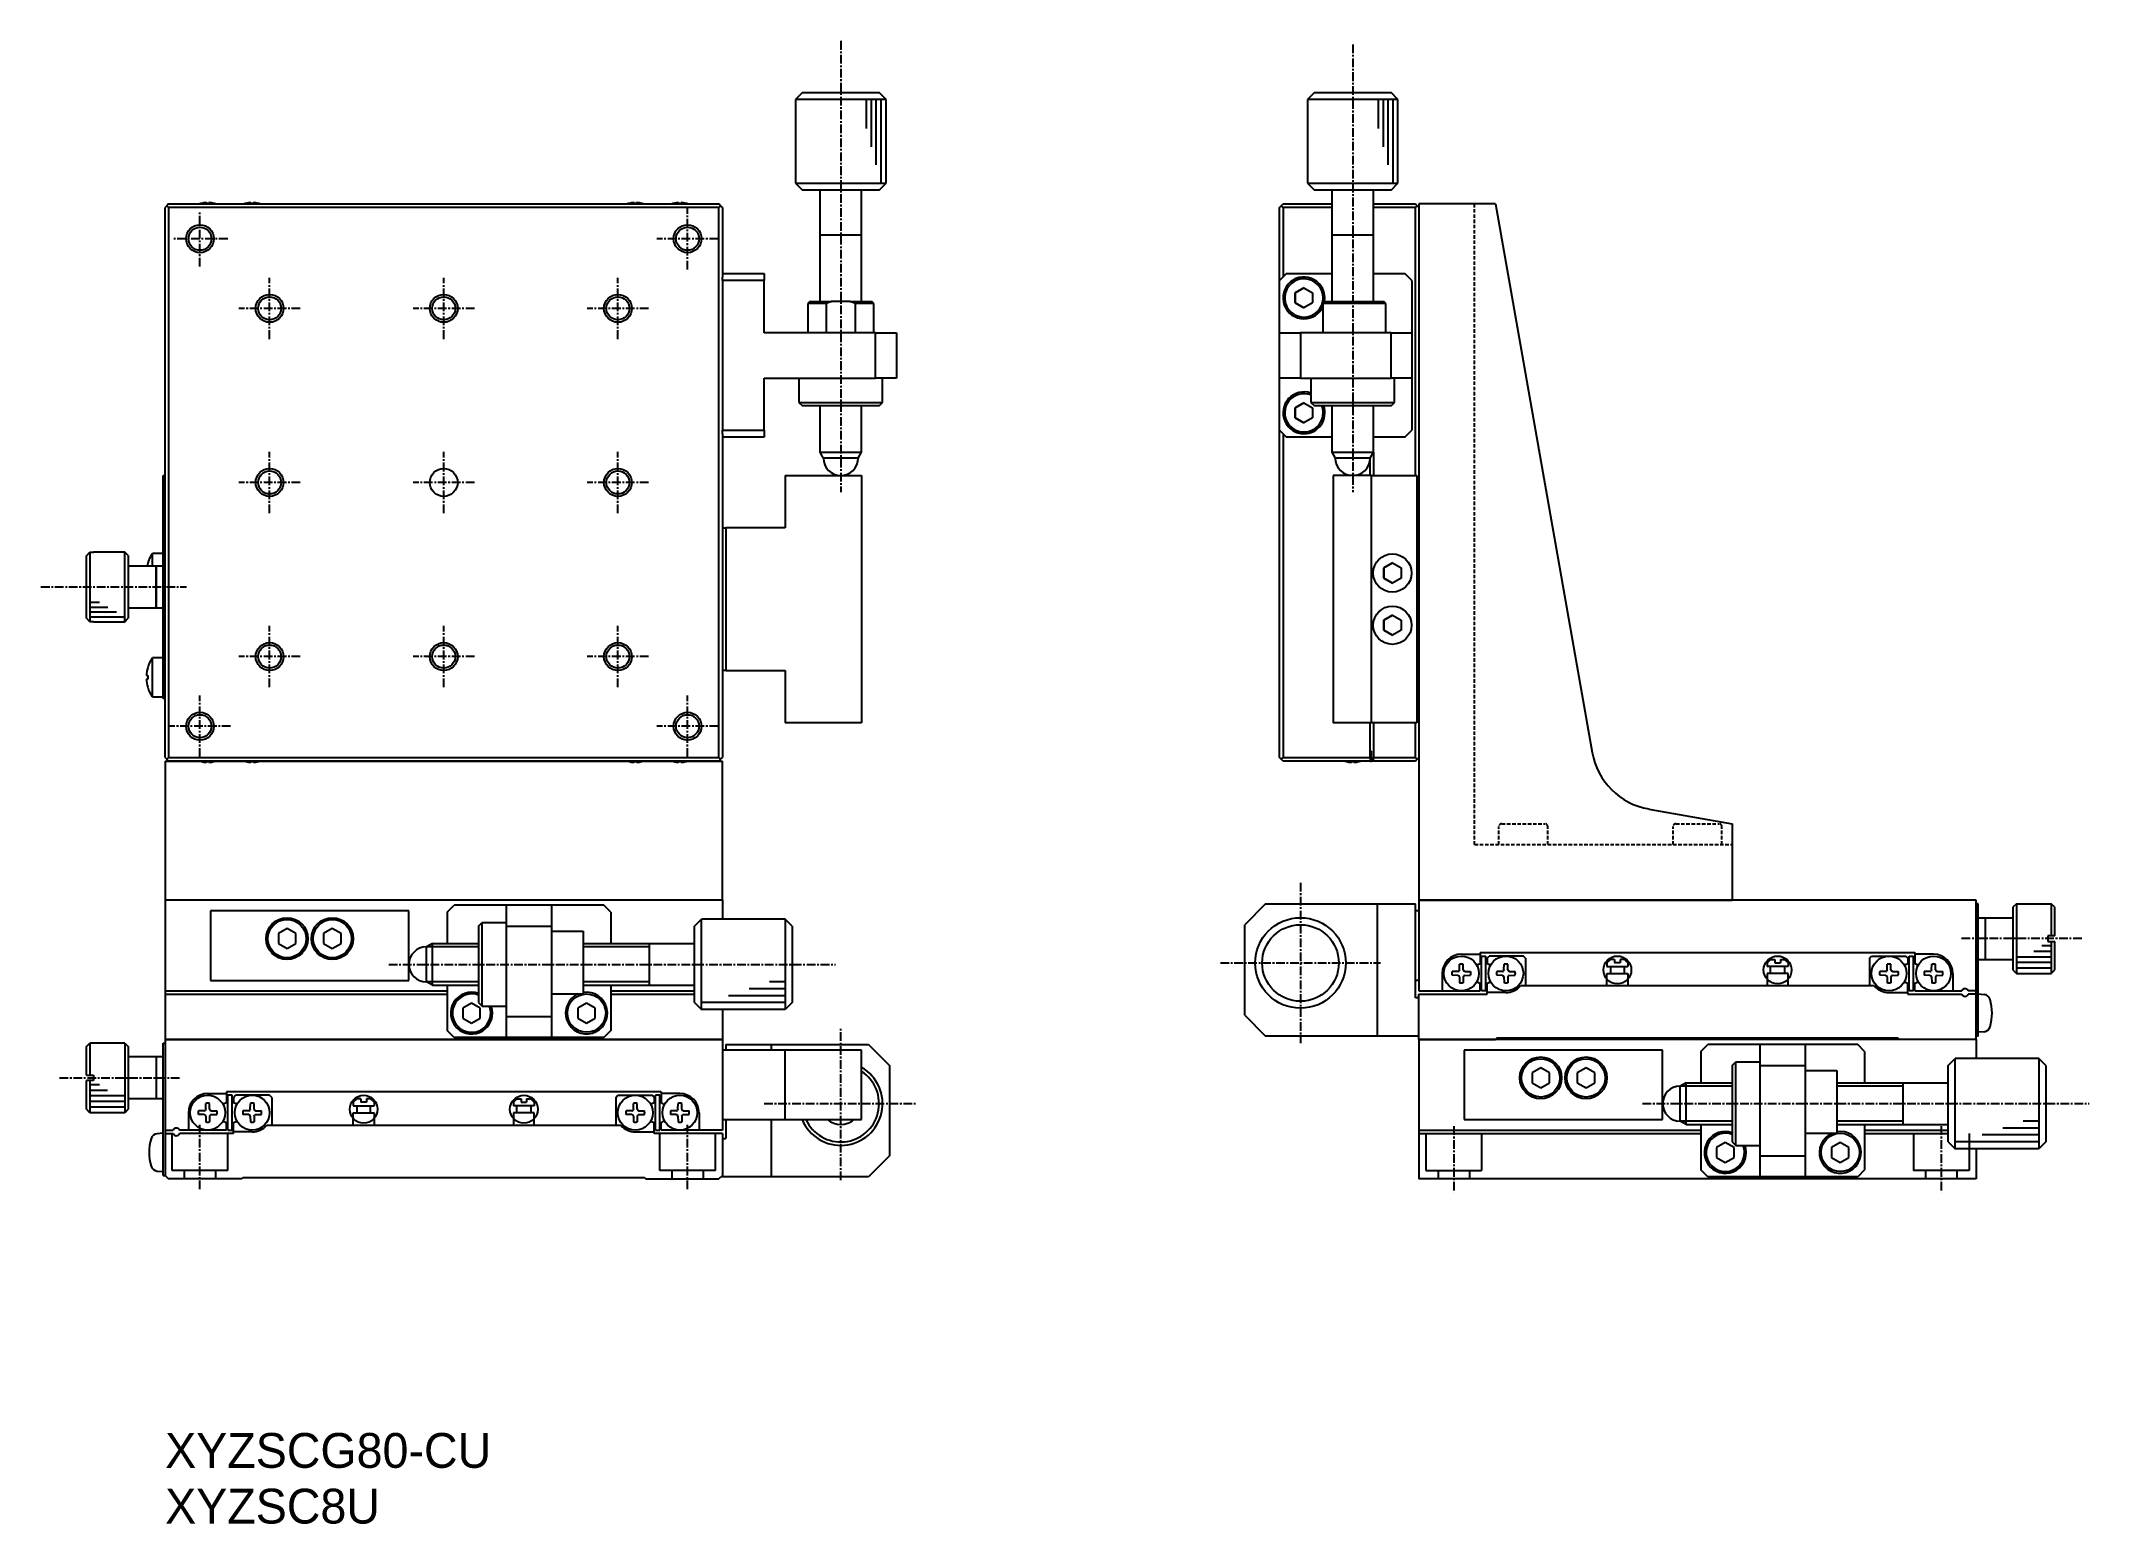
# Model space of a CAD drawing. Extents: x 531 to 825, y 67 to 280.
import ezdxf

# ---------------------------------------------------------------- set-up
doc = ezdxf.new("R2010")
doc.units = 0
doc.linetypes.add('CENTER', pattern=[2, 1.25, -0.25, 0.25, -0.25])
doc.linetypes.add('DASHED', pattern=[0.75, 0.5, -0.25])
doc.layers.get('0').update_dxf_attribs({"linetype": 'CONTINUOUS'})
doc.layers.add('CENTER', color=1, linetype='CENTER')

msp = doc.modelspace()

# ---------------------------------------------------------------- texts
at = {"color": 7, "linetype": 'CONTINUOUS'}
for s, p in [('XYZSCG80-CU', (548.8, 75.15)), ('XYZSC8U', (548.8, 67.15))]:
    msp.add_text(s, height=5, dxfattribs=at).set_placement(p)

# ---------------------------------------------------------------- linework, layer by layer
at = {"color": 7, "linetype": 'CONTINUOUS'}
for p, q in [((640.3, 272.65), (639.3, 271.65)), ((652.3, 271.65), (639.3, 271.65)), ((639.3, 271.65), (639.3, 259.65)), ((640.3, 272.65), (651.3, 272.65)), ((652.3, 271.65), (651.3, 272.65)), ((652.3, 259.65), (652.3, 271.65)), ((713.8, 272.65), (712.8, 271.65)), ((719.36, 271.65), (712.8, 271.65)), ((712.8, 271.65), (712.8, 259.65)), ((713.8, 272.65), (719.35, 272.65)), ((719.35, 272.65), (724.8, 272.65)), ((725.8, 271.65), (719.36, 271.65)), ((725.8, 271.65), (724.8, 272.65)), ((725.8, 259.65), (725.8, 271.65)), ((639.3, 259.65), (640.3, 258.65)), ((639.3, 259.65), (652.3, 259.65)), ((651.3, 258.65), (652.3, 259.65)), ((712.8, 259.65), (725.8, 259.65)), ((712.8, 259.65), (713.8, 258.65)), ((724.8, 258.65), (725.8, 259.65)), ((549.05, 256.4), (548.8, 256.15)), ((548.8, 177.15), (548.8, 256.15)), ((549.3, 256.65), (549.05, 256.4)), ((549.3, 256.15), (549.05, 256.4)), ((549.3, 256.65), (628.3, 256.65)), ((549.3, 256.15), (549.3, 177.15)), ((628.3, 256.15), (549.3, 256.15)), ((554.01, 256.72), (554.01, 256.72)), ((554.01, 256.72), (554.01, 256.72)), ((554.72, 256.72), (554.72, 256.84)), ((555.08, 256.84), (555.08, 256.72)), ((555.79, 256.72), (555.78, 256.72)), ((555.79, 256.72), (555.78, 256.72)), ((560.41, 256.72), (560.41, 256.72)), ((560.41, 256.72), (560.41, 256.72)), ((561.12, 256.72), (561.12, 256.84)), ((561.48, 256.84), (561.48, 256.72)), ((562.19, 256.72), (562.18, 256.72)), ((562.19, 256.72), (562.18, 256.72)), ((615.41, 256.72), (615.41, 256.72)), ((615.41, 256.72), (615.41, 256.72)), ((616.12, 256.72), (616.12, 256.84)), ((616.48, 256.84), (616.48, 256.72)), ((617.19, 256.72), (617.18, 256.72)), ((617.19, 256.72), (617.18, 256.72)), ((621.81, 256.72), (621.81, 256.72)), ((621.81, 256.72), (621.81, 256.72)), ((622.52, 256.72), (622.52, 256.84)), ((622.88, 256.84), (622.88, 256.72)), ((623.59, 256.72), (623.58, 256.72)), ((623.59, 256.72), (623.58, 256.72)), ((628.55, 256.4), (628.3, 256.65)), ((628.3, 256.15), (628.55, 256.4)), ((628.3, 177.15), (628.3, 256.15)), ((628.8, 256.15), (628.55, 256.4)), ((628.8, 256.15), (628.8, 246.15)), ((651.3, 258.65), (640.3, 258.65)), ((642.8, 258.65), (642.8, 252.15)), ((648.8, 252.15), (648.8, 258.65)), ((708.8, 256.15), (709.05, 256.4)), ((708.8, 245.65), (708.8, 256.15)), ((709.05, 256.4), (709.3, 256.65)), ((709.3, 256.15), (709.05, 256.4)), ((709.3, 256.65), (716.3, 256.65)), ((709.3, 256.15), (709.3, 246.15)), ((716.3, 256.15), (709.3, 256.15)), ((724.8, 258.65), (713.8, 258.65)), ((716.3, 258.65), (716.3, 252.15)), ((722.3, 252.14), (722.3, 258.65)), ((722.3, 256.65), (728.3, 256.65)), ((728.3, 256.15), (722.3, 256.15)), ((728.3, 256.65), (728.55, 256.4)), ((728.3, 256.15), (728.55, 256.4)), ((728.3, 217.65), (728.3, 256.15)), ((728.55, 256.4), (728.8, 256.15)), ((728.8, 256.65), (728.8, 156.65)), ((739.8, 256.65), (728.8, 256.65)), ((728.8, 256.15), (728.8, 177.15)), ((739.8, 256.65), (753.69, 177.88)), ((648.8, 252.15), (642.8, 252.15)), ((642.8, 252.15), (642.8, 252.14)), ((642.8, 252.15), (642.8, 252.15)), ((642.8, 252.15), (642.8, 242.65)), ((648.8, 252.14), (648.8, 252.15)), ((648.8, 242.65), (648.8, 252.15)), ((648.8, 252.15), (648.8, 252.15)), ((719.3, 252.15), (716.3, 252.15)), ((716.3, 252.15), (716.3, 252.14)), ((716.3, 252.15), (716.3, 252.15)), ((716.3, 252.15), (716.3, 242.65)), ((722.3, 252.15), (719.3, 252.15)), ((722.3, 242.65), (722.3, 252.15)), ((628.8, 246.65), (634.8, 246.65)), ((628.8, 245.65), (628.8, 246.15)), ((628.8, 245.65), (628.8, 224.15)), ((634.8, 245.65), (628.8, 245.65)), ((634.8, 246.65), (634.8, 245.65)), ((634.8, 238.15), (634.8, 245.65)), ((709.8, 246.65), (708.8, 245.65)), ((708.8, 238.15), (708.8, 245.65)), ((709.8, 246.65), (716.3, 246.65)), ((711.05, 243.87), (712.3, 244.59)), ((712.3, 244.59), (711.05, 243.87)), ((712.3, 244.59), (713.55, 243.87)), ((722.3, 246.65), (726.8, 246.65)), ((727.8, 245.65), (726.8, 246.65)), ((727.8, 245.65), (727.8, 238.15)), ((641.35, 242.65), (641.05, 242.35)), ((643.68, 242.35), (641.05, 242.35)), ((641.05, 242.35), (641.05, 238.15)), ((641.35, 242.65), (644.48, 242.65)), ((641.35, 242.65), (642.8, 242.65)), ((644.48, 242.65), (643.68, 242.35)), ((643.68, 242.35), (643.68, 238.15)), ((647.12, 242.65), (644.48, 242.65)), ((647.92, 242.35), (647.12, 242.65)), ((647.12, 242.65), (650.25, 242.65)), ((650.55, 242.35), (647.92, 242.35)), ((647.92, 238.15), (647.92, 242.35)), ((648.8, 242.65), (650.25, 242.65)), ((650.55, 242.35), (650.25, 242.65)), ((650.55, 238.15), (650.55, 242.35)), ((711.05, 242.43), (711.05, 243.87)), ((711.05, 243.87), (711.05, 242.43)), ((712.3, 241.71), (711.05, 242.43)), ((711.05, 242.43), (712.3, 241.71)), ((713.55, 242.43), (712.3, 241.71)), ((713.55, 243.87), (713.55, 242.43)), ((715.05, 242.65), (723.75, 242.65)), ((715.05, 242.35), (715.05, 242.65)), ((724.05, 242.35), (715.05, 242.35)), ((715.05, 238.15), (715.05, 242.35)), ((724.05, 242.35), (723.75, 242.65)), ((724.05, 238.15), (724.05, 242.35)), ((650.8, 238.15), (634.8, 238.15)), ((650.8, 231.65), (650.8, 238.15)), ((650.8, 238.15), (653.8, 238.15)), ((653.8, 238.15), (653.8, 231.65)), ((708.8, 231.65), (708.8, 238.15)), ((708.8, 238.15), (711.8, 238.15)), ((711.8, 238.15), (711.8, 231.65)), ((724.8, 238.15), (711.8, 238.15)), ((724.8, 231.65), (724.8, 238.15)), ((724.8, 238.15), (727.8, 238.15)), ((727.8, 238.15), (727.8, 231.65)), ((634.8, 224.15), (634.8, 231.65)), ((634.8, 231.65), (650.8, 231.65)), ((639.8, 231.65), (639.8, 228.15)), ((653.8, 231.65), (650.8, 231.65)), ((651.8, 228.15), (651.8, 231.65)), ((711.8, 231.65), (708.8, 231.65)), ((708.8, 224.15), (708.8, 231.65)), ((711.8, 231.65), (724.8, 231.65)), ((713.3, 231.65), (713.3, 228.15)), ((727.8, 231.65), (724.8, 231.65)), ((725.3, 228.15), (725.3, 231.65)), ((727.8, 231.65), (727.8, 224.15)), ((639.8, 228.15), (651.8, 228.15)), ((639.8, 228.15), (640.3, 227.65)), ((651.3, 227.65), (640.3, 227.65)), ((642.8, 227.65), (642.8, 221.01)), ((648.8, 221.01), (648.8, 227.65)), ((651.3, 227.65), (651.8, 228.15)), ((711.05, 227.37), (712.3, 228.09)), ((712.3, 228.09), (711.05, 227.37)), ((711.05, 225.93), (711.05, 227.37)), ((711.05, 227.37), (711.05, 225.93)), ((712.3, 228.09), (713.55, 227.37)), ((713.3, 228.15), (719.3, 228.15)), ((713.3, 228.15), (713.8, 227.65)), ((713.55, 227.37), (713.55, 225.93)), ((719.3, 227.65), (713.8, 227.65)), ((716.3, 227.65), (716.3, 221.01)), ((719.3, 228.15), (725.3, 228.15)), ((724.8, 227.65), (719.3, 227.65)), ((722.3, 221.01), (722.3, 227.65)), ((724.8, 227.65), (725.3, 228.15)), ((628.8, 224.15), (634.8, 224.15)), ((628.8, 223.65), (628.8, 224.15)), ((628.8, 223.65), (628.8, 177.15)), ((634.8, 224.15), (634.8, 223.15)), ((708.8, 224.15), (709.8, 223.15)), ((708.8, 177.15), (708.8, 224.15)), ((709.3, 223.65), (709.3, 177.15)), ((712.3, 225.21), (711.05, 225.93)), ((711.05, 225.93), (712.3, 225.21)), ((713.55, 225.93), (712.3, 225.21)), ((726.8, 223.15), (727.8, 224.15)), ((634.8, 223.15), (628.8, 223.15)), ((642.8, 221.01), (648.8, 221.01)), ((642.8, 221.01), (643.05, 220.58)), ((643.05, 220.58), (643.3, 220.15)), ((648.3, 220.15), (648.55, 220.58)), ((648.55, 220.58), (648.8, 221.01)), ((716.3, 223.15), (709.8, 223.15)), ((716.3, 221.01), (722.3, 221.01)), ((716.3, 221.01), (716.55, 220.58)), ((716.55, 220.58), (716.8, 220.15)), ((721.8, 220.15), (722.05, 220.58)), ((722.05, 220.58), (722.3, 221.01)), ((726.8, 223.15), (722.3, 223.15)), ((722.3, 221.01), (722.3, 217.65)), ((548.5, 217.65), (548.8, 217.65)), ((548.5, 215.65), (548.5, 217.65)), ((637.8, 217.65), (637.8, 210.15)), ((637.8, 217.65), (648.8, 217.65)), ((648.3, 220.15), (643.3, 220.15)), ((648.8, 217.65), (648.8, 182.15)), ((722, 217.65), (716.5, 217.65)), ((716.5, 217.65), (716.5, 182.15)), ((721.8, 220.15), (716.8, 220.15)), ((721.8, 217.65), (721.8, 220.15)), ((722, 182.15), (722, 217.65)), ((722, 217.65), (728.5, 217.65)), ((728.5, 217.65), (728.5, 182.15)), ((548.5, 204.9), (548.5, 215.65)), ((628.8, 210.15), (629.3, 210.15)), ((629.3, 210.15), (629.3, 189.65)), ((637.8, 210.15), (629.3, 210.15)), ((537.5, 206.13), (538, 206.63)), ((537.5, 197.17), (537.5, 206.13)), ((537.5, 197.17), (537.5, 206.13)), ((538, 206.63), (538, 196.66)), ((538, 206.63), (538.5, 206.63)), ((538.5, 206.63), (538.5, 206.65)), ((538.5, 206.63), (538.5, 206.65)), ((543, 206.65), (538.5, 206.65)), ((543, 196.65), (543, 206.65)), ((543.5, 206.15), (543, 206.65)), ((543.5, 206.15), (543.5, 197.15)), ((546.96, 204.65), (546.96, 206.45)), ((548.5, 206.45), (546.96, 206.45)), ((547.5, 204.65), (543.5, 204.65)), ((546.3, 205.05), (546.31, 205.05)), ((546.3, 205.05), (546.31, 205.05)), ((547.5, 201.65), (547.5, 204.65)), ((547.5, 204.65), (547.5, 201.65)), ((548.5, 204.65), (547.5, 204.65)), ((548.5, 202.4), (548.5, 204.9)), ((723.75, 204.37), (725, 205.09)), ((725, 205.09), (723.75, 204.37)), ((723.75, 202.93), (723.75, 204.37)), ((723.75, 204.37), (723.75, 202.93)), ((725, 202.21), (723.75, 202.93)), ((723.75, 202.93), (725, 202.21)), ((725, 205.09), (726.25, 204.37)), ((726.25, 202.93), (725, 202.21)), ((726.25, 204.37), (726.25, 202.93)), ((547.5, 198.65), (547.5, 201.65)), ((547.5, 201.65), (547.5, 198.65)), ((548.5, 189.9), (548.5, 202.4)), ((538, 196.66), (537.5, 197.17)), ((543, 196.65), (543.5, 197.15)), ((543.5, 198.65), (547.5, 198.65)), ((547.5, 198.65), (548.5, 198.65)), ((723.75, 196.87), (725, 197.59)), ((725, 197.59), (723.75, 196.87)), ((725, 197.59), (726.25, 196.87)), ((538.5, 196.66), (538, 196.66)), ((538.5, 196.65), (538.5, 196.66)), ((538.5, 196.65), (538.5, 196.66)), ((538.5, 196.65), (543, 196.65)), ((723.75, 195.43), (723.75, 196.87)), ((723.75, 196.87), (723.75, 195.43)), ((725, 194.71), (723.75, 195.43)), ((723.75, 195.43), (725, 194.71)), ((726.25, 195.43), (725, 194.71)), ((726.25, 196.87), (726.25, 195.43)), ((546.96, 188.65), (546.96, 191.45)), ((548.5, 191.45), (546.96, 191.45)), ((546.11, 188.91), (546.31, 188.91)), ((546.31, 188.39), (546.11, 188.39)), ((546.3, 190.05), (546.31, 190.05)), ((546.3, 190.05), (546.31, 190.05)), ((546.96, 185.85), (546.96, 188.65)), ((548.5, 187.65), (548.5, 189.9)), ((629.3, 189.65), (628.8, 189.65)), ((629.3, 189.65), (637.8, 189.65)), ((637.8, 189.65), (637.8, 182.15)), ((546.31, 187.25), (546.3, 187.25)), ((546.31, 187.25), (546.3, 187.25)), ((546.96, 185.85), (548.5, 185.85)), ((548.5, 185.65), (548.5, 187.65)), ((548.8, 185.65), (548.5, 185.65)), ((648.8, 182.15), (637.8, 182.15)), ((722, 182.15), (716.5, 182.15)), ((721.8, 177.15), (721.8, 182.15)), ((728.5, 182.15), (722, 182.15)), ((722.3, 182.15), (722.3, 177.15)), ((728.3, 177.15), (728.3, 182.15)), ((548.8, 177.15), (549.05, 176.9)), ((548.8, 176.65), (548.8, 156.65)), ((548.8, 176.65), (628.8, 176.65)), ((549.05, 176.9), (549.3, 177.15)), ((549.05, 176.9), (549.3, 176.65)), ((549.3, 177.15), (628.3, 177.15)), ((628.3, 176.65), (549.3, 176.65)), ((554.01, 176.57), (554.01, 176.58)), ((554.01, 176.57), (554.01, 176.58)), ((554.72, 176.46), (554.72, 176.58)), ((555.08, 176.58), (555.08, 176.46)), ((555.78, 176.58), (555.79, 176.57)), ((555.78, 176.58), (555.79, 176.57)), ((560.41, 176.57), (560.41, 176.58)), ((560.41, 176.57), (560.41, 176.58)), ((561.12, 176.46), (561.12, 176.58)), ((561.48, 176.58), (561.48, 176.46)), ((562.18, 176.58), (562.19, 176.57)), ((562.18, 176.58), (562.19, 176.57)), ((615.41, 176.57), (615.41, 176.58)), ((615.41, 176.57), (615.41, 176.58)), ((616.12, 176.46), (616.12, 176.58)), ((616.48, 176.58), (616.48, 176.46)), ((617.18, 176.58), (617.19, 176.57)), ((617.18, 176.58), (617.19, 176.57)), ((621.81, 176.57), (621.81, 176.58)), ((621.81, 176.57), (621.81, 176.58)), ((622.52, 176.46), (622.52, 176.58)), ((622.88, 176.58), (622.88, 176.46)), ((623.58, 176.58), (623.59, 176.57)), ((623.58, 176.58), (623.59, 176.57)), ((628.55, 176.9), (628.3, 177.15)), ((628.3, 176.65), (628.55, 176.9)), ((628.55, 176.9), (628.8, 177.15)), ((628.8, 156.65), (628.8, 176.65)), ((709.05, 176.9), (708.8, 177.15)), ((709.05, 176.9), (709.3, 177.15)), ((709.3, 176.65), (709.05, 176.9)), ((709.3, 177.15), (721.8, 177.15)), ((721.8, 176.65), (709.3, 176.65)), ((718.41, 176.57), (718.41, 176.58)), ((719.12, 176.46), (719.12, 176.58)), ((719.48, 176.58), (719.48, 176.46)), ((720.18, 176.58), (720.19, 176.57)), ((721.8, 178.05), (722, 178.05)), ((721.8, 177.15), (721.8, 176.65)), ((721.8, 176.65), (722, 176.65)), ((722, 176.65), (722, 178.05)), ((722.3, 176.65), (722, 176.65)), ((722.3, 177.15), (728.3, 177.15)), ((722.3, 176.65), (722.3, 177.15)), ((728.3, 176.65), (722.3, 176.65)), ((728.55, 176.9), (728.3, 177.15)), ((728.55, 176.9), (728.3, 176.65)), ((728.8, 177.15), (728.55, 176.9)), ((761.8, 169.76), (773.8, 167.65)), ((773.8, 167.65), (773.8, 156.65)), ((548.8, 156.65), (548.8, 136.65)), ((628.8, 156.65), (548.8, 156.65)), ((589.3, 154.95), (590.3, 155.95)), ((611.8, 155.95), (590.3, 155.95)), ((597.8, 136.95), (597.8, 155.95)), ((604.3, 136.95), (604.3, 155.95)), ((612.8, 154.95), (611.8, 155.95)), ((628.8, 156.65), (628.8, 153.95)), ((628.8, 156.15), (628.8, 155.95)), ((706.8, 156.15), (703.8, 153.15)), ((706.8, 156.15), (728.3, 156.15)), ((722.8, 156.15), (722.8, 137.15)), ((728.3, 142.65), (728.3, 156.15)), ((808.8, 156.65), (728.8, 156.65)), ((728.8, 156.65), (728.8, 143.65)), ((728.8, 156.65), (773.8, 156.65)), ((808.8, 136.65), (808.8, 156.65)), ((809.1, 156.15), (808.8, 156.15)), ((809.1, 137.15), (809.1, 156.15)), ((814.6, 156.15), (814.1, 155.65)), ((814.6, 156.15), (819.6, 156.15)), ((820.1, 155.65), (819.6, 156.15)), ((583.8, 155.15), (555.3, 155.15)), ((555.3, 155.15), (555.3, 145.15)), ((583.8, 145.15), (583.8, 155.15)), ((589.3, 154.95), (589.3, 150.45)), ((593.8, 152.95), (594.3, 153.45)), ((593.8, 152.95), (593.8, 141.95)), ((594.3, 153.45), (597.8, 153.45)), ((597.8, 152.95), (604.3, 152.95)), ((612.8, 154.95), (612.8, 150.45)), ((624.8, 152.95), (625.8, 153.95)), ((624.8, 141.95), (624.8, 152.95)), ((637.8, 153.95), (625.8, 153.95)), ((638.8, 152.95), (637.8, 153.95)), ((638.8, 152.95), (638.8, 141.95)), ((703.8, 140.15), (703.8, 153.15)), ((728.8, 155.15), (728.3, 155.15)), ((809.1, 154.15), (814.1, 154.15)), ((810.1, 154.15), (810.1, 148.15)), ((814.1, 155.65), (814.1, 146.65)), ((820.1, 151.55), (820.1, 155.65)), ((566.3, 152.59), (565.05, 151.87)), ((565.05, 151.87), (565.05, 150.43)), ((565.05, 150.43), (566.3, 149.71)), ((567.55, 151.87), (566.3, 152.59)), ((566.3, 149.71), (567.55, 150.43)), ((567.55, 150.43), (567.55, 151.87)), ((572.8, 152.59), (571.55, 151.87)), ((571.55, 151.87), (571.55, 150.43)), ((571.55, 150.43), (572.8, 149.71)), ((574.05, 151.87), (572.8, 152.59)), ((572.8, 149.71), (574.05, 150.43)), ((574.05, 150.43), (574.05, 151.87)), ((587.16, 150.45), (586.3, 149.95)), ((587.16, 150.45), (593.8, 150.45)), ((587.16, 144.45), (587.16, 150.45)), ((604.3, 152.2), (608.8, 152.2)), ((608.8, 152.2), (608.8, 143.2)), ((608.8, 150.45), (624.8, 150.45)), ((618.3, 150.45), (618.3, 144.45)), ((820.1, 151.55), (819.1, 151.55)), ((819.1, 151.55), (819.1, 150.75)), ((819.1, 150.75), (820.1, 150.75)), ((820.1, 146.65), (820.1, 150.75)), ((586.3, 144.95), (586.3, 149.95)), ((734.62, 146.65), (734.64, 147.47)), ((734.9, 148.9), (737.6, 148.9)), ((735.17, 146.65), (735.16, 147.47)), ((737.6, 149.15), (800, 149.15)), ((737.6, 149.15), (737.6, 147.56)), ((737.8, 148.65), (738.4, 148.65)), ((737.8, 143.65), (737.8, 148.65)), ((738.4, 143.65), (738.4, 148.65)), ((738.6, 148.35), (738.9, 148.65)), ((738.6, 148.35), (738.6, 147.56)), ((743.8, 148.65), (738.9, 148.65)), ((741.02, 146.65), (741.04, 147.47)), ((741.57, 146.65), (741.56, 147.47)), ((744.1, 148.35), (743.8, 148.65)), ((744.1, 148.35), (744.1, 144.35)), ((755.8, 147.65), (756.3, 148.15)), ((755.8, 147.65), (755.8, 147.15)), ((755.8, 147.15), (758.8, 147.15)), ((756.9, 148.15), (756.3, 148.15)), ((756.3, 147.15), (756.3, 146.15)), ((756.9, 148.15), (756.9, 147.65)), ((757.7, 147.65), (756.9, 147.65)), ((758.3, 148.15), (757.7, 148.15)), ((757.7, 148.15), (757.7, 147.65)), ((758.8, 147.65), (758.3, 148.15)), ((758.3, 146.15), (758.3, 147.15)), ((758.8, 147.65), (758.8, 147.15)), ((778.8, 147.65), (779.3, 148.15)), ((778.8, 147.65), (778.8, 147.15)), ((781.8, 147.15), (778.8, 147.15)), ((779.3, 148.15), (779.9, 148.15)), ((779.3, 146.15), (779.3, 147.15)), ((779.9, 148.15), (779.9, 147.65)), ((779.9, 147.65), (780.7, 147.65)), ((780.7, 148.15), (781.3, 148.15)), ((780.7, 148.15), (780.7, 147.65)), ((781.8, 147.65), (781.3, 148.15)), ((781.3, 147.15), (781.3, 146.15)), ((781.8, 147.65), (781.8, 147.15)), ((793.5, 148.35), (793.8, 148.65)), ((793.5, 148.35), (793.5, 144.35)), ((793.8, 148.65), (798.7, 148.65)), ((796.02, 146.65), (796.04, 147.47)), ((796.57, 146.65), (796.56, 147.47)), ((799, 148.35), (798.7, 148.65)), ((799, 148.35), (799, 147.56)), ((799.2, 148.65), (799.8, 148.65)), ((799.2, 143.65), (799.2, 148.65)), ((799.8, 143.65), (799.8, 148.65)), ((800, 149.15), (800, 147.56)), ((802.7, 148.9), (800, 148.9)), ((802.42, 146.65), (802.44, 147.47)), ((802.97, 146.65), (802.96, 147.47)), ((809.1, 148.15), (814.1, 148.15)), ((555.3, 145.15), (583.8, 145.15)), ((587.16, 144.45), (586.3, 144.95)), ((587.16, 144.45), (593.8, 144.45)), ((589.3, 144.45), (589.3, 137.95)), ((608.8, 144.45), (624.8, 144.45)), ((612.8, 144.45), (612.8, 137.95)), ((728.8, 145.15), (728.3, 145.15)), ((732.15, 146.15), (732.15, 143.65)), ((734.42, 146.42), (733.57, 146.41)), ((734.42, 145.87), (733.57, 145.89)), ((734.42, 146.42), (734.55, 146.48)), ((734.42, 145.87), (734.55, 145.81)), ((734.62, 146.65), (734.55, 146.48)), ((734.62, 145.65), (734.55, 145.81)), ((734.62, 145.65), (734.64, 144.82)), ((735.17, 145.65), (735.16, 144.82)), ((735.17, 146.65), (735.25, 146.48)), ((735.17, 145.65), (735.25, 145.81)), ((735.38, 146.42), (735.25, 146.48)), ((735.38, 145.87), (735.25, 145.81)), ((735.38, 146.42), (736.22, 146.41)), ((735.38, 145.87), (736.22, 145.89)), ((737.6, 143.65), (737.6, 144.73)), ((738.6, 143.15), (738.6, 144.73)), ((740.82, 146.42), (739.97, 146.41)), ((740.82, 145.87), (739.97, 145.89)), ((740.82, 146.42), (740.95, 146.48)), ((740.82, 145.87), (740.95, 145.81)), ((741.02, 146.65), (740.95, 146.48)), ((741.02, 145.65), (740.95, 145.81)), ((741.02, 145.65), (741.04, 144.82)), ((741.57, 145.65), (741.56, 144.82)), ((741.57, 146.65), (741.65, 146.48)), ((741.57, 145.65), (741.65, 145.81)), ((741.78, 146.42), (741.65, 146.48)), ((741.78, 145.87), (741.65, 145.81)), ((741.78, 146.42), (742.62, 146.41)), ((741.78, 145.87), (742.62, 145.89)), ((794.22, 144.35), (743.38, 144.35)), ((755.8, 146.15), (758.8, 146.15)), ((755.8, 144.35), (755.8, 146.15)), ((758.8, 146.15), (758.8, 144.35)), ((781.8, 146.15), (778.8, 146.15)), ((778.8, 146.15), (778.8, 144.35)), ((781.8, 144.35), (781.8, 146.15)), ((795.82, 146.42), (794.97, 146.41)), ((795.82, 145.87), (794.97, 145.89)), ((795.82, 146.42), (795.95, 146.48)), ((795.82, 145.87), (795.95, 145.81)), ((796.02, 146.65), (795.95, 146.48)), ((796.02, 145.65), (795.95, 145.81)), ((796.02, 145.65), (796.04, 144.82)), ((796.57, 145.65), (796.56, 144.82)), ((796.57, 146.65), (796.65, 146.48)), ((796.57, 145.65), (796.65, 145.81)), ((796.78, 146.42), (796.65, 146.48)), ((796.78, 145.87), (796.65, 145.81)), ((796.78, 146.42), (797.62, 146.41)), ((796.78, 145.87), (797.62, 145.89)), ((799, 143.15), (799, 144.73)), ((800, 143.65), (800, 144.73)), ((802.22, 146.42), (801.37, 146.41)), ((802.22, 145.87), (801.37, 145.89)), ((802.22, 146.42), (802.35, 146.48)), ((802.22, 145.87), (802.35, 145.81)), ((802.42, 146.65), (802.35, 146.48)), ((802.42, 145.65), (802.35, 145.81)), ((802.42, 145.65), (802.44, 144.82)), ((802.97, 145.65), (802.96, 144.82)), ((802.97, 146.65), (803.05, 146.48)), ((802.97, 145.65), (803.05, 145.81)), ((803.18, 146.42), (803.05, 146.48)), ((803.18, 145.87), (803.05, 145.81)), ((803.18, 146.42), (804.02, 146.41)), ((803.18, 145.87), (804.02, 145.89)), ((805.45, 146.15), (805.45, 143.65)), ((814.1, 146.65), (814.6, 146.15)), ((814.6, 146.15), (819.6, 146.15)), ((819.6, 146.15), (820.1, 146.65)), ((548.8, 143.65), (589.3, 143.65)), ((548.8, 143.15), (589.3, 143.15)), ((592.8, 141.89), (591.55, 141.17)), ((591.55, 141.17), (591.55, 139.73)), ((594.05, 141.17), (592.8, 141.89)), ((593.8, 141.95), (594.3, 141.45)), ((594.05, 139.73), (594.05, 141.17)), ((594.3, 141.45), (597.8, 141.45)), ((604.3, 143.2), (608.8, 143.2)), ((609.3, 141.89), (608.05, 141.17)), ((608.05, 141.17), (608.05, 139.73)), ((610.55, 141.17), (609.3, 141.89)), ((610.55, 139.73), (610.55, 141.17)), ((612.8, 143.65), (624.8, 143.65)), ((612.8, 143.15), (624.8, 143.15)), ((624.8, 141.95), (625.8, 140.95)), ((638.8, 141.95), (637.8, 140.95)), ((728.8, 142.65), (728.3, 142.65)), ((728.8, 143.65), (737.6, 143.65)), ((728.8, 143.15), (738.6, 143.15)), ((728.8, 136.65), (728.8, 143.15)), ((738.4, 143.65), (737.8, 143.65)), ((741.3, 143.4), (738.6, 143.4)), ((796.3, 143.4), (799, 143.4)), ((799, 143.15), (806.74, 143.15)), ((799.8, 143.65), (799.2, 143.65)), ((800, 143.65), (806.74, 143.65)), ((808.8, 143.65), (807.66, 143.65)), ((808.8, 143.15), (807.66, 143.15)), ((809.1, 143.2), (809.95, 143.12)), ((591.55, 139.73), (592.8, 139.01)), ((592.8, 139.01), (594.05, 139.73)), ((597.8, 139.95), (604.3, 139.95)), ((608.05, 139.73), (609.3, 139.01)), ((609.3, 139.01), (610.55, 139.73)), ((637.8, 140.95), (625.8, 140.95)), ((628.8, 140.95), (628.8, 136.65)), ((703.8, 140.15), (706.8, 137.15)), ((537.5, 135.65), (538, 136.15)), ((537.5, 131.55), (537.5, 135.65)), ((543, 136.15), (538, 136.15)), ((543, 136.15), (543.5, 135.65)), ((543.5, 135.65), (543.5, 126.65)), ((548.5, 136.15), (548.8, 136.15)), ((548.5, 117.15), (548.5, 136.15)), ((628.8, 136.65), (548.8, 136.65)), ((548.8, 136.65), (548.8, 117.15)), ((548.8, 136.65), (628.8, 136.65)), ((590.3, 136.95), (589.3, 137.95)), ((611.8, 136.95), (590.3, 136.95)), ((612.8, 137.95), (611.8, 136.95)), ((628.8, 136.65), (628.8, 123.65)), ((629.3, 135.95), (629.3, 135.15)), ((629.3, 135.95), (649.8, 135.95)), ((635.8, 135.95), (635.8, 135.15)), ((649.8, 135.95), (652.8, 132.95)), ((728.8, 137.15), (706.8, 137.15)), ((728.8, 136.65), (739.8, 136.65)), ((728.8, 136.65), (728.8, 116.65)), ((808.8, 136.65), (728.8, 136.65)), ((740, 136.85), (739.8, 136.65)), ((797.6, 136.85), (740, 136.85)), ((769.3, 134.95), (770.3, 135.95)), ((791.8, 135.95), (770.3, 135.95)), ((777.8, 116.95), (777.8, 135.95)), ((784.3, 116.95), (784.3, 135.95)), ((792.8, 134.95), (791.8, 135.95)), ((797.6, 136.85), (797.8, 136.65)), ((808.8, 136.65), (797.8, 136.65)), ((809.1, 137.15), (808.8, 137.15)), ((808.8, 136.65), (808.8, 133.95)), ((808.8, 136.15), (808.8, 135.95)), ((809.95, 137.77), (809.1, 137.7)), ((548.5, 134.15), (543.5, 134.15)), ((547.5, 134.15), (547.5, 128.15)), ((648.8, 135.15), (628.8, 135.15)), ((637.8, 125.15), (637.8, 135.15)), ((648.8, 125.15), (648.8, 135.15)), ((652.8, 132.95), (652.8, 119.95)), ((763.8, 135.15), (735.3, 135.15)), ((735.3, 135.15), (735.3, 125.15)), ((746.3, 132.59), (745.05, 131.87)), ((747.55, 131.87), (746.3, 132.59)), ((752.8, 132.59), (751.55, 131.87)), ((754.05, 131.87), (752.8, 132.59)), ((763.8, 125.15), (763.8, 135.15)), ((769.3, 134.95), (769.3, 130.45)), ((773.8, 132.95), (774.3, 133.45)), ((773.8, 132.95), (773.8, 121.95)), ((774.3, 133.45), (777.8, 133.45)), ((777.8, 132.95), (784.3, 132.95)), ((792.8, 134.95), (792.8, 130.45)), ((804.8, 132.95), (805.8, 133.95)), ((804.8, 121.95), (804.8, 132.95)), ((817.8, 133.95), (805.8, 133.95)), ((818.8, 132.95), (817.8, 133.95)), ((818.8, 132.95), (818.8, 121.95)), ((537.5, 131.55), (538.5, 131.55)), ((538.5, 130.75), (537.5, 130.75)), ((537.5, 126.65), (537.5, 130.75)), ((538.5, 131.55), (538.5, 130.75)), ((745.05, 131.87), (745.05, 130.43)), ((745.05, 130.43), (746.3, 129.71)), ((746.3, 129.71), (747.55, 130.43)), ((747.55, 130.43), (747.55, 131.87)), ((751.55, 131.87), (751.55, 130.43)), ((751.55, 130.43), (752.8, 129.71)), ((752.8, 129.71), (754.05, 130.43)), ((754.05, 130.43), (754.05, 131.87)), ((767.16, 130.45), (766.3, 129.95)), ((766.3, 124.95), (766.3, 129.95)), ((767.16, 130.45), (773.8, 130.45)), ((767.16, 124.45), (767.16, 130.45)), ((784.3, 132.2), (788.8, 132.2)), ((788.8, 132.2), (788.8, 123.2)), ((788.8, 130.45), (804.8, 130.45)), ((798.3, 130.45), (798.3, 124.45)), ((538, 126.15), (537.5, 126.65)), ((543.5, 126.65), (543, 126.15)), ((548.5, 128.15), (543.5, 128.15)), ((554.42, 126.42), (554.55, 126.48)), ((554.62, 126.65), (554.55, 126.48)), ((554.62, 126.65), (554.64, 127.47)), ((554.9, 128.9), (557.6, 128.9)), ((555.17, 126.65), (555.16, 127.47)), ((555.17, 126.65), (555.25, 126.48)), ((555.38, 126.42), (555.25, 126.48)), ((620, 129.15), (557.6, 129.15)), ((557.6, 129.15), (557.6, 127.56)), ((558.4, 128.65), (557.8, 128.65)), ((557.8, 123.65), (557.8, 128.65)), ((558.4, 123.65), (558.4, 128.65)), ((558.6, 128.35), (558.9, 128.65)), ((558.6, 128.35), (558.6, 127.56)), ((563.8, 128.65), (558.9, 128.65)), ((560.82, 126.42), (560.95, 126.48)), ((561.02, 126.65), (560.95, 126.48)), ((561.02, 126.65), (561.04, 127.47)), ((561.57, 126.65), (561.56, 127.47)), ((561.57, 126.65), (561.65, 126.48)), ((561.78, 126.42), (561.65, 126.48)), ((564.1, 128.35), (563.8, 128.65)), ((564.1, 128.35), (564.1, 124.35)), ((575.8, 127.65), (576.3, 128.15)), ((575.8, 127.65), (575.8, 127.15)), ((575.8, 127.15), (578.8, 127.15)), ((576.9, 128.15), (576.3, 128.15)), ((576.3, 127.15), (576.3, 126.15)), ((576.9, 128.15), (576.9, 127.65)), ((577.7, 127.65), (576.9, 127.65)), ((578.3, 128.15), (577.7, 128.15)), ((577.7, 128.15), (577.7, 127.65)), ((578.8, 127.65), (578.3, 128.15)), ((578.3, 126.15), (578.3, 127.15)), ((578.8, 127.65), (578.8, 127.15)), ((598.8, 127.65), (599.3, 128.15)), ((598.8, 127.65), (598.8, 127.15)), ((601.8, 127.15), (598.8, 127.15)), ((599.3, 128.15), (599.9, 128.15)), ((599.3, 126.15), (599.3, 127.15)), ((599.9, 128.15), (599.9, 127.65)), ((599.9, 127.65), (600.7, 127.65)), ((600.7, 128.15), (601.3, 128.15)), ((600.7, 128.15), (600.7, 127.65)), ((601.8, 127.65), (601.3, 128.15)), ((601.3, 127.15), (601.3, 126.15)), ((601.8, 127.65), (601.8, 127.15)), ((613.5, 128.35), (613.8, 128.65)), ((613.5, 128.35), (613.5, 124.35)), ((613.8, 128.65), (618.7, 128.65)), ((615.82, 126.42), (615.95, 126.48)), ((616.02, 126.65), (615.95, 126.48)), ((616.02, 126.65), (616.04, 127.47)), ((616.57, 126.65), (616.56, 127.47)), ((616.57, 126.65), (616.65, 126.48)), ((616.78, 126.42), (616.65, 126.48)), ((619, 128.35), (618.7, 128.65)), ((619, 128.35), (619, 127.56)), ((619.8, 128.65), (619.2, 128.65)), ((619.2, 123.65), (619.2, 128.65)), ((619.8, 123.65), (619.8, 128.65)), ((620, 129.15), (620, 127.56)), ((622.7, 128.9), (620, 128.9)), ((622.22, 126.42), (622.35, 126.48)), ((622.42, 126.65), (622.35, 126.48)), ((622.42, 126.65), (622.44, 127.47)), ((622.97, 126.65), (622.96, 127.47)), ((622.97, 126.65), (623.05, 126.48)), ((623.18, 126.42), (623.05, 126.48)), ((543, 126.15), (538, 126.15)), ((548.8, 123.65), (549.94, 123.65)), ((557.6, 123.65), (550.86, 123.65)), ((552.15, 126.15), (552.15, 123.65)), ((554.42, 126.42), (553.57, 126.41)), ((554.42, 125.87), (553.57, 125.89)), ((554.42, 125.87), (554.55, 125.81)), ((554.62, 125.65), (554.55, 125.81)), ((554.62, 125.65), (554.64, 124.82)), ((555.17, 125.65), (555.16, 124.82)), ((555.17, 125.65), (555.25, 125.81)), ((555.38, 125.87), (555.25, 125.81)), ((555.38, 126.42), (556.22, 126.41)), ((555.38, 125.87), (556.22, 125.89)), ((557.6, 123.65), (557.6, 124.73)), ((557.8, 123.65), (558.4, 123.65)), ((558.6, 123.15), (558.6, 124.73)), ((560.82, 126.42), (559.97, 126.41)), ((560.82, 125.87), (559.97, 125.89)), ((560.82, 125.87), (560.95, 125.81)), ((561.02, 125.65), (560.95, 125.81)), ((561.02, 125.65), (561.04, 124.82)), ((561.57, 125.65), (561.56, 124.82)), ((561.57, 125.65), (561.65, 125.81)), ((561.78, 125.87), (561.65, 125.81)), ((561.78, 126.42), (562.62, 126.41)), ((561.78, 125.87), (562.62, 125.89)), ((563.38, 124.35), (614.22, 124.35)), ((575.8, 126.15), (578.8, 126.15)), ((575.8, 124.35), (575.8, 126.15)), ((578.8, 126.15), (578.8, 124.35)), ((601.8, 126.15), (598.8, 126.15)), ((598.8, 126.15), (598.8, 124.35)), ((601.8, 124.35), (601.8, 126.15)), ((615.82, 126.42), (614.97, 126.41)), ((615.82, 125.87), (614.97, 125.89)), ((615.82, 125.87), (615.95, 125.81)), ((616.02, 125.65), (615.95, 125.81)), ((616.02, 125.65), (616.04, 124.82)), ((616.57, 125.65), (616.56, 124.82)), ((616.57, 125.65), (616.65, 125.81)), ((616.78, 125.87), (616.65, 125.81)), ((616.78, 126.42), (617.62, 126.41)), ((616.78, 125.87), (617.62, 125.89)), ((619, 123.15), (619, 124.73)), ((619.2, 123.65), (619.8, 123.65)), ((620, 123.65), (620, 124.73)), ((628.8, 123.65), (620, 123.65)), ((622.22, 126.42), (621.37, 126.41)), ((622.22, 125.87), (621.37, 125.89)), ((622.22, 125.87), (622.35, 125.81)), ((622.42, 125.65), (622.35, 125.81)), ((622.42, 125.65), (622.44, 124.82)), ((622.97, 125.65), (622.96, 124.82)), ((622.97, 125.65), (623.05, 125.81)), ((623.18, 125.87), (623.05, 125.81)), ((623.18, 126.42), (624.02, 126.41)), ((623.18, 125.87), (624.02, 125.89)), ((625.45, 126.15), (625.45, 123.65)), ((628.8, 125.15), (648.8, 125.15)), ((629.3, 125.15), (629.3, 122.45)), ((635.8, 125.15), (635.8, 116.95)), ((728.8, 123.65), (769.3, 123.65)), ((735.3, 125.15), (763.8, 125.15)), ((767.16, 124.45), (766.3, 124.95)), ((767.16, 124.45), (773.8, 124.45)), ((769.3, 124.45), (769.3, 117.95)), ((788.8, 124.45), (804.8, 124.45)), ((792.8, 124.45), (792.8, 117.95)), ((792.8, 123.65), (804.8, 123.65)), ((548.5, 123.2), (547.65, 123.12)), ((548.8, 123.15), (549.94, 123.15)), ((558.6, 123.15), (550.86, 123.15)), ((561.3, 123.4), (558.6, 123.4)), ((616.3, 123.4), (619, 123.4)), ((628.8, 123.15), (619, 123.15)), ((628.8, 123.15), (628.8, 117.15)), ((628.8, 122.45), (629.3, 122.45)), ((728.8, 123.15), (769.3, 123.15)), ((772.8, 121.89), (771.55, 121.17)), ((771.55, 121.17), (771.55, 119.73)), ((774.05, 121.17), (772.8, 121.89)), ((773.8, 121.95), (774.3, 121.45)), ((774.05, 119.73), (774.05, 121.17)), ((774.3, 121.45), (777.8, 121.45)), ((784.3, 123.2), (788.8, 123.2)), ((789.3, 121.89), (788.05, 121.17)), ((788.05, 121.17), (788.05, 119.73)), ((790.55, 121.17), (789.3, 121.89)), ((790.55, 119.73), (790.55, 121.17)), ((792.8, 123.15), (804.8, 123.15)), ((804.8, 121.95), (805.8, 120.95)), ((817.8, 120.95), (805.8, 120.95)), ((808.8, 120.95), (808.8, 116.65)), ((818.8, 121.95), (817.8, 120.95)), ((547.65, 117.77), (548.5, 117.7)), ((652.8, 119.95), (649.8, 116.95)), ((770.3, 116.95), (769.3, 117.95)), ((771.55, 119.73), (772.8, 119.01)), ((772.8, 119.01), (774.05, 119.73)), ((777.8, 119.95), (784.3, 119.95)), ((788.05, 119.73), (789.3, 119.01)), ((789.3, 119.01), (790.55, 119.73)), ((792.8, 117.95), (791.8, 116.95)), ((548.5, 117.15), (548.8, 117.15)), ((548.8, 117.15), (549.3, 116.65)), ((559.8, 116.65), (549.3, 116.65)), ((560, 116.85), (559.8, 116.65)), ((560, 116.85), (617.6, 116.85)), ((617.6, 116.85), (617.8, 116.65)), ((617.8, 116.65), (628.3, 116.65)), ((628.8, 117.15), (628.3, 116.65)), ((649.8, 116.95), (628.62, 116.95)), ((808.8, 116.65), (728.8, 116.65)), ((791.8, 116.95), (770.3, 116.95))]:
    msp.add_line(p, q, dxfattribs=at)
at = {"color": 3, "linetype": 'CONTINUOUS'}
for p, q in [((649.5, 267.49), (649.5, 271.65)), ((650.2, 264.87), (650.2, 271.65)), ((650.9, 262.26), (650.9, 271.65)), ((651.6, 259.65), (651.6, 271.65)), ((723, 267.49), (723, 271.65)), ((723.7, 264.87), (723.7, 271.65)), ((724.4, 262.26), (724.4, 271.65)), ((725.1, 259.65), (725.1, 271.65)), ((538, 199.45), (539.36, 199.45)), ((538, 198.75), (540.57, 198.75)), ((538, 198.05), (541.79, 198.05)), ((538, 197.35), (543, 197.35)), ((814.6, 156.15), (814.6, 146.15)), ((819.6, 156.15), (819.6, 151.55)), ((594.3, 141.45), (594.3, 153.45)), ((625.8, 140.95), (625.8, 153.95)), ((637.8, 153.95), (637.8, 140.95)), ((818.22, 150.15), (819.6, 150.15)), ((819.6, 150.75), (819.6, 146.15)), ((593.8, 149.95), (586.3, 149.95)), ((618.3, 149.95), (608.8, 149.95)), ((814.6, 148.55), (819.6, 148.55)), ((814.6, 147.75), (819.6, 147.75)), ((817.1, 149.35), (819.6, 149.35)), ((593.8, 144.95), (586.3, 144.95)), ((618.3, 144.95), (608.8, 144.95)), ((637.8, 144.95), (635.56, 144.95)), ((814.6, 146.95), (819.6, 146.95)), ((637.8, 141.95), (625.8, 141.95)), ((637.8, 142.95), (629.68, 142.95)), ((637.8, 143.95), (632.63, 143.95)), ((538, 136.15), (538, 131.55)), ((543, 136.15), (543, 126.15)), ((774.3, 121.45), (774.3, 133.45)), ((805.8, 120.95), (805.8, 133.95)), ((817.8, 133.95), (817.8, 120.95)), ((538, 130.75), (538, 126.15)), ((539.37, 130.15), (538, 130.15)), ((773.8, 129.95), (766.3, 129.95)), ((798.3, 129.95), (788.8, 129.95)), ((540.5, 129.35), (538, 129.35)), ((543, 128.55), (538, 128.55)), ((543, 127.75), (538, 127.75)), ((543, 126.95), (538, 126.95)), ((773.8, 124.95), (766.3, 124.95)), ((798.3, 124.95), (788.8, 124.95)), ((817.8, 123.95), (812.63, 123.95)), ((817.8, 124.95), (815.56, 124.95)), ((549.8, 117.85), (549.8, 123.15)), ((557.8, 117.85), (557.8, 123.15)), ((619.8, 117.85), (619.8, 123.15)), ((627.8, 117.85), (627.8, 123.15)), ((729.8, 123.15), (729.8, 117.85)), ((737.8, 123.15), (737.8, 117.85)), ((799.8, 123.15), (799.8, 117.85)), ((817.8, 121.95), (805.8, 121.95)), ((807.8, 123.15), (807.8, 117.85)), ((817.8, 122.95), (809.68, 122.95)), ((557.8, 117.85), (549.8, 117.85)), ((551.55, 117.85), (551.55, 116.65)), ((556.05, 117.85), (556.05, 116.65)), ((627.8, 117.85), (619.8, 117.85)), ((621.55, 117.85), (621.55, 116.65)), ((626.05, 117.85), (626.05, 116.65)), ((729.8, 117.85), (737.8, 117.85)), ((731.55, 117.85), (731.55, 116.65)), ((736.05, 117.85), (736.05, 116.65)), ((807.8, 117.85), (799.8, 117.85)), ((801.55, 117.85), (801.55, 116.65)), ((806.05, 117.85), (806.05, 116.65))]:
    msp.add_line(p, q, dxfattribs=at)
at = {"color": 3, "linetype": 'DASHED'}
for p, q in [((736.8, 164.65), (736.8, 256.65)), ((740.7, 167.65), (746.9, 167.65)), ((765.7, 167.65), (771.9, 167.65)), ((740.3, 164.65), (740.3, 167.25)), ((747.3, 164.65), (747.3, 167.25)), ((765.3, 164.65), (765.3, 167.25)), ((772.3, 164.65), (772.3, 167.25)), ((736.8, 164.65), (773.8, 164.65))]:
    msp.add_line(p, q, dxfattribs=at)
at = {"color": 7, "linetype": 'CONTINUOUS'}
for points in [[(555.08, 256.72, 0), (555.08, 256.72, 0), (555.07, 256.72, 0), (555.07, 256.72, 0), (555.07, 256.72, 0), (555.06, 256.72, 0), (555.06, 256.72, 0), (555.06, 256.72, 0), (555.06, 256.72, 0), (555.05, 256.72, 0), (555.05, 256.72, 0), (555.05, 256.72, 0), (555.04, 256.72, 0), (555.04, 256.72, 0), (555.04, 256.72, 0), (555.04, 256.72, 0), (555.03, 256.72, 0), (555.03, 256.72, 0), (555.03, 256.72, 0), (555.03, 256.72, 0), (555.02, 256.72, 0), (555.02, 256.72, 0), (555.02, 256.72, 0), (555.01, 256.72, 0), (555.01, 256.72, 0), (555.01, 256.72, 0), (555.01, 256.72, 0), (555, 256.72, 0), (555, 256.72, 0), (555, 256.72, 0), (554.99, 256.72, 0), (554.99, 256.72, 0), (554.99, 256.72, 0), (554.99, 256.72, 0), (554.98, 256.72, 0), (554.98, 256.72, 0), (554.98, 256.72, 0), (554.97, 256.72, 0), (554.97, 256.72, 0), (554.97, 256.72, 0), (554.97, 256.72, 0), (554.96, 256.72, 0), (554.96, 256.72, 0), (554.96, 256.72, 0), (554.95, 256.72, 0), (554.95, 256.72, 0), (554.95, 256.72, 0), (554.95, 256.72, 0), (554.94, 256.72, 0), (554.94, 256.72, 0), (554.94, 256.72, 0), (554.94, 256.72, 0), (554.93, 256.72, 0), (554.93, 256.72, 0), (554.93, 256.72, 0), (554.92, 256.72, 0), (554.92, 256.72, 0), (554.92, 256.72, 0), (554.92, 256.72, 0), (554.91, 256.72, 0), (554.91, 256.72, 0), (554.91, 256.72, 0), (554.9, 256.72, 0), (554.9, 256.72, 0), (554.9, 256.72, 0), (554.9, 256.72, 0), (554.89, 256.72, 0), (554.89, 256.72, 0), (554.89, 256.72, 0), (554.88, 256.72, 0), (554.88, 256.72, 0), (554.88, 256.72, 0), (554.88, 256.72, 0), (554.87, 256.72, 0), (554.87, 256.72, 0), (554.87, 256.72, 0), (554.86, 256.72, 0), (554.86, 256.72, 0), (554.86, 256.72, 0), (554.86, 256.72, 0), (554.85, 256.72, 0), (554.85, 256.72, 0), (554.85, 256.72, 0), (554.84, 256.72, 0), (554.84, 256.72, 0), (554.84, 256.72, 0), (554.84, 256.72, 0), (554.83, 256.72, 0), (554.83, 256.72, 0), (554.83, 256.72, 0), (554.83, 256.72, 0), (554.82, 256.72, 0), (554.82, 256.72, 0), (554.82, 256.72, 0), (554.81, 256.72, 0), (554.81, 256.72, 0), (554.81, 256.72, 0), (554.81, 256.72, 0), (554.8, 256.72, 0), (554.8, 256.72, 0), (554.8, 256.72, 0), (554.79, 256.72, 0), (554.79, 256.72, 0), (554.79, 256.72, 0), (554.79, 256.72, 0), (554.78, 256.72, 0), (554.78, 256.72, 0), (554.78, 256.72, 0), (554.77, 256.72, 0), (554.77, 256.72, 0), (554.77, 256.72, 0), (554.77, 256.72, 0), (554.76, 256.72, 0), (554.76, 256.72, 0), (554.76, 256.72, 0), (554.75, 256.72, 0), (554.75, 256.72, 0), (554.75, 256.72, 0), (554.75, 256.72, 0), (554.74, 256.72, 0), (554.74, 256.72, 0), (554.74, 256.72, 0), (554.74, 256.72, 0), (554.73, 256.72, 0), (554.73, 256.72, 0), (554.73, 256.72, 0), (554.72, 256.72, 0), (554.72, 256.72, 0), (554.72, 256.72, 0)], [(561.48, 256.72, 0), (561.48, 256.72, 0), (561.47, 256.72, 0), (561.47, 256.72, 0), (561.47, 256.72, 0), (561.46, 256.72, 0), (561.46, 256.72, 0), (561.46, 256.72, 0), (561.46, 256.72, 0), (561.45, 256.72, 0), (561.45, 256.72, 0), (561.45, 256.72, 0), (561.44, 256.72, 0), (561.44, 256.72, 0), (561.44, 256.72, 0), (561.44, 256.72, 0), (561.43, 256.72, 0), (561.43, 256.72, 0), (561.43, 256.72, 0), (561.43, 256.72, 0), (561.42, 256.72, 0), (561.42, 256.72, 0), (561.42, 256.72, 0), (561.41, 256.72, 0), (561.41, 256.72, 0), (561.41, 256.72, 0), (561.41, 256.72, 0), (561.4, 256.72, 0), (561.4, 256.72, 0), (561.4, 256.72, 0), (561.39, 256.72, 0), (561.39, 256.72, 0), (561.39, 256.72, 0), (561.39, 256.72, 0), (561.38, 256.72, 0), (561.38, 256.72, 0), (561.38, 256.72, 0), (561.37, 256.72, 0), (561.37, 256.72, 0), (561.37, 256.72, 0), (561.37, 256.72, 0), (561.36, 256.72, 0), (561.36, 256.72, 0), (561.36, 256.72, 0), (561.35, 256.72, 0), (561.35, 256.72, 0), (561.35, 256.72, 0), (561.35, 256.72, 0), (561.34, 256.72, 0), (561.34, 256.72, 0), (561.34, 256.72, 0), (561.34, 256.72, 0), (561.33, 256.72, 0), (561.33, 256.72, 0), (561.33, 256.72, 0), (561.32, 256.72, 0), (561.32, 256.72, 0), (561.32, 256.72, 0), (561.32, 256.72, 0), (561.31, 256.72, 0), (561.31, 256.72, 0), (561.31, 256.72, 0), (561.3, 256.72, 0), (561.3, 256.72, 0), (561.3, 256.72, 0), (561.3, 256.72, 0), (561.29, 256.72, 0), (561.29, 256.72, 0), (561.29, 256.72, 0), (561.28, 256.72, 0), (561.28, 256.72, 0), (561.28, 256.72, 0), (561.28, 256.72, 0), (561.27, 256.72, 0), (561.27, 256.72, 0), (561.27, 256.72, 0), (561.26, 256.72, 0), (561.26, 256.72, 0), (561.26, 256.72, 0), (561.26, 256.72, 0), (561.25, 256.72, 0), (561.25, 256.72, 0), (561.25, 256.72, 0), (561.24, 256.72, 0), (561.24, 256.72, 0), (561.24, 256.72, 0), (561.24, 256.72, 0), (561.23, 256.72, 0), (561.23, 256.72, 0), (561.23, 256.72, 0), (561.23, 256.72, 0), (561.22, 256.72, 0), (561.22, 256.72, 0), (561.22, 256.72, 0), (561.21, 256.72, 0), (561.21, 256.72, 0), (561.21, 256.72, 0), (561.21, 256.72, 0), (561.2, 256.72, 0), (561.2, 256.72, 0), (561.2, 256.72, 0), (561.19, 256.72, 0), (561.19, 256.72, 0), (561.19, 256.72, 0), (561.19, 256.72, 0), (561.18, 256.72, 0), (561.18, 256.72, 0), (561.18, 256.72, 0), (561.17, 256.72, 0), (561.17, 256.72, 0), (561.17, 256.72, 0), (561.17, 256.72, 0), (561.16, 256.72, 0), (561.16, 256.72, 0), (561.16, 256.72, 0), (561.15, 256.72, 0), (561.15, 256.72, 0), (561.15, 256.72, 0), (561.15, 256.72, 0), (561.14, 256.72, 0), (561.14, 256.72, 0), (561.14, 256.72, 0), (561.14, 256.72, 0), (561.13, 256.72, 0), (561.13, 256.72, 0), (561.13, 256.72, 0), (561.12, 256.72, 0), (561.12, 256.72, 0), (561.12, 256.72, 0)], [(616.48, 256.72, 0), (616.48, 256.72, 0), (616.47, 256.72, 0), (616.47, 256.72, 0), (616.47, 256.72, 0), (616.46, 256.72, 0), (616.46, 256.72, 0), (616.46, 256.72, 0), (616.46, 256.72, 0), (616.45, 256.72, 0), (616.45, 256.72, 0), (616.45, 256.72, 0), (616.44, 256.72, 0), (616.44, 256.72, 0), (616.44, 256.72, 0), (616.44, 256.72, 0), (616.43, 256.72, 0), (616.43, 256.72, 0), (616.43, 256.72, 0), (616.43, 256.72, 0), (616.42, 256.72, 0), (616.42, 256.72, 0), (616.42, 256.72, 0), (616.41, 256.72, 0), (616.41, 256.72, 0), (616.41, 256.72, 0), (616.41, 256.72, 0), (616.4, 256.72, 0), (616.4, 256.72, 0), (616.4, 256.72, 0), (616.39, 256.72, 0), (616.39, 256.72, 0), (616.39, 256.72, 0), (616.39, 256.72, 0), (616.38, 256.72, 0), (616.38, 256.72, 0), (616.38, 256.72, 0), (616.37, 256.72, 0), (616.37, 256.72, 0), (616.37, 256.72, 0), (616.37, 256.72, 0), (616.36, 256.72, 0), (616.36, 256.72, 0), (616.36, 256.72, 0), (616.35, 256.72, 0), (616.35, 256.72, 0), (616.35, 256.72, 0), (616.35, 256.72, 0), (616.34, 256.72, 0), (616.34, 256.72, 0), (616.34, 256.72, 0), (616.34, 256.72, 0), (616.33, 256.72, 0), (616.33, 256.72, 0), (616.33, 256.72, 0), (616.32, 256.72, 0), (616.32, 256.72, 0), (616.32, 256.72, 0), (616.32, 256.72, 0), (616.31, 256.72, 0), (616.31, 256.72, 0), (616.31, 256.72, 0), (616.3, 256.72, 0), (616.3, 256.72, 0), (616.3, 256.72, 0), (616.3, 256.72, 0), (616.29, 256.72, 0), (616.29, 256.72, 0), (616.29, 256.72, 0), (616.28, 256.72, 0), (616.28, 256.72, 0), (616.28, 256.72, 0), (616.28, 256.72, 0), (616.27, 256.72, 0), (616.27, 256.72, 0), (616.27, 256.72, 0), (616.26, 256.72, 0), (616.26, 256.72, 0), (616.26, 256.72, 0), (616.26, 256.72, 0), (616.25, 256.72, 0), (616.25, 256.72, 0), (616.25, 256.72, 0), (616.24, 256.72, 0), (616.24, 256.72, 0), (616.24, 256.72, 0), (616.24, 256.72, 0), (616.23, 256.72, 0), (616.23, 256.72, 0), (616.23, 256.72, 0), (616.23, 256.72, 0), (616.22, 256.72, 0), (616.22, 256.72, 0), (616.22, 256.72, 0), (616.21, 256.72, 0), (616.21, 256.72, 0), (616.21, 256.72, 0), (616.21, 256.72, 0), (616.2, 256.72, 0), (616.2, 256.72, 0), (616.2, 256.72, 0), (616.19, 256.72, 0), (616.19, 256.72, 0), (616.19, 256.72, 0), (616.19, 256.72, 0), (616.18, 256.72, 0), (616.18, 256.72, 0), (616.18, 256.72, 0), (616.17, 256.72, 0), (616.17, 256.72, 0), (616.17, 256.72, 0), (616.17, 256.72, 0), (616.16, 256.72, 0), (616.16, 256.72, 0), (616.16, 256.72, 0), (616.15, 256.72, 0), (616.15, 256.72, 0), (616.15, 256.72, 0), (616.15, 256.72, 0), (616.14, 256.72, 0), (616.14, 256.72, 0), (616.14, 256.72, 0), (616.14, 256.72, 0), (616.13, 256.72, 0), (616.13, 256.72, 0), (616.13, 256.72, 0), (616.12, 256.72, 0), (616.12, 256.72, 0), (616.12, 256.72, 0)], [(622.88, 256.72, 0), (622.88, 256.72, 0), (622.87, 256.72, 0), (622.87, 256.72, 0), (622.87, 256.72, 0), (622.86, 256.72, 0), (622.86, 256.72, 0), (622.86, 256.72, 0), (622.86, 256.72, 0), (622.85, 256.72, 0), (622.85, 256.72, 0), (622.85, 256.72, 0), (622.84, 256.72, 0), (622.84, 256.72, 0), (622.84, 256.72, 0), (622.84, 256.72, 0), (622.83, 256.72, 0), (622.83, 256.72, 0), (622.83, 256.72, 0), (622.83, 256.72, 0), (622.82, 256.72, 0), (622.82, 256.72, 0), (622.82, 256.72, 0), (622.81, 256.72, 0), (622.81, 256.72, 0), (622.81, 256.72, 0), (622.81, 256.72, 0), (622.8, 256.72, 0), (622.8, 256.72, 0), (622.8, 256.72, 0), (622.79, 256.72, 0), (622.79, 256.72, 0), (622.79, 256.72, 0), (622.79, 256.72, 0), (622.78, 256.72, 0), (622.78, 256.72, 0), (622.78, 256.72, 0), (622.77, 256.72, 0), (622.77, 256.72, 0), (622.77, 256.72, 0), (622.77, 256.72, 0), (622.76, 256.72, 0), (622.76, 256.72, 0), (622.76, 256.72, 0), (622.75, 256.72, 0), (622.75, 256.72, 0), (622.75, 256.72, 0), (622.75, 256.72, 0), (622.74, 256.72, 0), (622.74, 256.72, 0), (622.74, 256.72, 0), (622.74, 256.72, 0), (622.73, 256.72, 0), (622.73, 256.72, 0), (622.73, 256.72, 0), (622.72, 256.72, 0), (622.72, 256.72, 0), (622.72, 256.72, 0), (622.72, 256.72, 0), (622.71, 256.72, 0), (622.71, 256.72, 0), (622.71, 256.72, 0), (622.7, 256.72, 0), (622.7, 256.72, 0), (622.7, 256.72, 0), (622.7, 256.72, 0), (622.69, 256.72, 0), (622.69, 256.72, 0), (622.69, 256.72, 0), (622.68, 256.72, 0), (622.68, 256.72, 0), (622.68, 256.72, 0), (622.68, 256.72, 0), (622.67, 256.72, 0), (622.67, 256.72, 0), (622.67, 256.72, 0), (622.66, 256.72, 0), (622.66, 256.72, 0), (622.66, 256.72, 0), (622.66, 256.72, 0), (622.65, 256.72, 0), (622.65, 256.72, 0), (622.65, 256.72, 0), (622.64, 256.72, 0), (622.64, 256.72, 0), (622.64, 256.72, 0), (622.64, 256.72, 0), (622.63, 256.72, 0), (622.63, 256.72, 0), (622.63, 256.72, 0), (622.63, 256.72, 0), (622.62, 256.72, 0), (622.62, 256.72, 0), (622.62, 256.72, 0), (622.61, 256.72, 0), (622.61, 256.72, 0), (622.61, 256.72, 0), (622.61, 256.72, 0), (622.6, 256.72, 0), (622.6, 256.72, 0), (622.6, 256.72, 0), (622.59, 256.72, 0), (622.59, 256.72, 0), (622.59, 256.72, 0), (622.59, 256.72, 0), (622.58, 256.72, 0), (622.58, 256.72, 0), (622.58, 256.72, 0), (622.57, 256.72, 0), (622.57, 256.72, 0), (622.57, 256.72, 0), (622.57, 256.72, 0), (622.56, 256.72, 0), (622.56, 256.72, 0), (622.56, 256.72, 0), (622.55, 256.72, 0), (622.55, 256.72, 0), (622.55, 256.72, 0), (622.55, 256.72, 0), (622.54, 256.72, 0), (622.54, 256.72, 0), (622.54, 256.72, 0), (622.54, 256.72, 0), (622.53, 256.72, 0), (622.53, 256.72, 0), (622.53, 256.72, 0), (622.52, 256.72, 0), (622.52, 256.72, 0), (622.52, 256.72, 0)], [(546.31, 188.91, 0), (546.31, 188.9, 0), (546.3, 188.9, 0), (546.3, 188.9, 0), (546.3, 188.89, 0), (546.3, 188.89, 0), (546.3, 188.88, 0), (546.3, 188.88, 0), (546.3, 188.88, 0), (546.3, 188.87, 0), (546.3, 188.87, 0), (546.3, 188.86, 0), (546.3, 188.86, 0), (546.3, 188.86, 0), (546.3, 188.85, 0), (546.3, 188.85, 0), (546.3, 188.84, 0), (546.3, 188.84, 0), (546.3, 188.84, 0), (546.3, 188.83, 0), (546.3, 188.83, 0), (546.3, 188.82, 0), (546.3, 188.82, 0), (546.3, 188.82, 0), (546.3, 188.81, 0), (546.3, 188.81, 0), (546.3, 188.8, 0), (546.3, 188.8, 0), (546.3, 188.8, 0), (546.3, 188.79, 0), (546.3, 188.79, 0), (546.3, 188.78, 0), (546.3, 188.78, 0), (546.3, 188.77, 0), (546.3, 188.77, 0), (546.3, 188.77, 0), (546.3, 188.76, 0), (546.3, 188.76, 0), (546.3, 188.75, 0), (546.3, 188.75, 0), (546.3, 188.75, 0), (546.3, 188.74, 0), (546.3, 188.74, 0), (546.3, 188.73, 0), (546.3, 188.73, 0), (546.3, 188.73, 0), (546.3, 188.72, 0), (546.3, 188.72, 0), (546.3, 188.71, 0), (546.3, 188.71, 0), (546.3, 188.71, 0), (546.3, 188.7, 0), (546.3, 188.7, 0), (546.3, 188.69, 0), (546.3, 188.69, 0), (546.3, 188.69, 0), (546.3, 188.68, 0), (546.3, 188.68, 0), (546.3, 188.67, 0), (546.3, 188.67, 0), (546.3, 188.67, 0), (546.3, 188.66, 0), (546.3, 188.66, 0), (546.3, 188.65, 0), (546.3, 188.65, 0), (546.3, 188.64, 0), (546.3, 188.64, 0), (546.3, 188.64, 0), (546.3, 188.63, 0), (546.3, 188.63, 0), (546.3, 188.62, 0), (546.3, 188.62, 0), (546.3, 188.62, 0), (546.3, 188.61, 0), (546.3, 188.61, 0), (546.3, 188.6, 0), (546.3, 188.6, 0), (546.3, 188.6, 0), (546.3, 188.59, 0), (546.3, 188.59, 0), (546.3, 188.58, 0), (546.3, 188.58, 0), (546.3, 188.58, 0), (546.3, 188.57, 0), (546.3, 188.57, 0), (546.3, 188.56, 0), (546.3, 188.56, 0), (546.3, 188.56, 0), (546.3, 188.55, 0), (546.3, 188.55, 0), (546.3, 188.54, 0), (546.3, 188.54, 0), (546.3, 188.54, 0), (546.3, 188.53, 0), (546.3, 188.53, 0), (546.3, 188.52, 0), (546.3, 188.52, 0), (546.3, 188.51, 0), (546.3, 188.51, 0), (546.3, 188.51, 0), (546.3, 188.5, 0), (546.3, 188.5, 0), (546.3, 188.49, 0), (546.3, 188.49, 0), (546.3, 188.49, 0), (546.3, 188.48, 0), (546.3, 188.48, 0), (546.3, 188.47, 0), (546.3, 188.47, 0), (546.3, 188.47, 0), (546.3, 188.46, 0), (546.3, 188.46, 0), (546.3, 188.45, 0), (546.3, 188.45, 0), (546.3, 188.45, 0), (546.3, 188.44, 0), (546.3, 188.44, 0), (546.3, 188.43, 0), (546.3, 188.43, 0), (546.3, 188.43, 0), (546.3, 188.42, 0), (546.3, 188.42, 0), (546.3, 188.41, 0), (546.3, 188.41, 0), (546.3, 188.41, 0), (546.3, 188.4, 0), (546.3, 188.4, 0), (546.31, 188.39, 0), (546.31, 188.39, 0)], [(554.72, 176.58, 0), (554.72, 176.58, 0), (554.72, 176.58, 0), (554.73, 176.58, 0), (554.73, 176.58, 0), (554.73, 176.58, 0), (554.74, 176.58, 0), (554.74, 176.58, 0), (554.74, 176.58, 0), (554.74, 176.58, 0), (554.75, 176.58, 0), (554.75, 176.58, 0), (554.75, 176.58, 0), (554.75, 176.58, 0), (554.76, 176.58, 0), (554.76, 176.58, 0), (554.76, 176.58, 0), (554.77, 176.58, 0), (554.77, 176.58, 0), (554.77, 176.58, 0), (554.77, 176.58, 0), (554.78, 176.58, 0), (554.78, 176.58, 0), (554.78, 176.58, 0), (554.79, 176.58, 0), (554.79, 176.58, 0), (554.79, 176.58, 0), (554.79, 176.58, 0), (554.8, 176.58, 0), (554.8, 176.58, 0), (554.8, 176.58, 0), (554.81, 176.58, 0), (554.81, 176.58, 0), (554.81, 176.58, 0), (554.81, 176.58, 0), (554.82, 176.58, 0), (554.82, 176.58, 0), (554.82, 176.58, 0), (554.83, 176.58, 0), (554.83, 176.58, 0), (554.83, 176.58, 0), (554.83, 176.58, 0), (554.84, 176.58, 0), (554.84, 176.58, 0), (554.84, 176.58, 0), (554.84, 176.58, 0), (554.85, 176.58, 0), (554.85, 176.58, 0), (554.85, 176.58, 0), (554.86, 176.58, 0), (554.86, 176.58, 0), (554.86, 176.57, 0), (554.86, 176.57, 0), (554.87, 176.57, 0), (554.87, 176.57, 0), (554.87, 176.57, 0), (554.88, 176.57, 0), (554.88, 176.57, 0), (554.88, 176.57, 0), (554.88, 176.57, 0), (554.89, 176.57, 0), (554.89, 176.57, 0), (554.89, 176.57, 0), (554.9, 176.57, 0), (554.9, 176.57, 0), (554.9, 176.57, 0), (554.9, 176.57, 0), (554.91, 176.57, 0), (554.91, 176.57, 0), (554.91, 176.57, 0), (554.92, 176.57, 0), (554.92, 176.57, 0), (554.92, 176.57, 0), (554.92, 176.57, 0), (554.93, 176.57, 0), (554.93, 176.57, 0), (554.93, 176.57, 0), (554.94, 176.57, 0), (554.94, 176.58, 0), (554.94, 176.58, 0), (554.94, 176.58, 0), (554.95, 176.58, 0), (554.95, 176.58, 0), (554.95, 176.58, 0), (554.95, 176.58, 0), (554.96, 176.58, 0), (554.96, 176.58, 0), (554.96, 176.58, 0), (554.97, 176.58, 0), (554.97, 176.58, 0), (554.97, 176.58, 0), (554.97, 176.58, 0), (554.98, 176.58, 0), (554.98, 176.58, 0), (554.98, 176.58, 0), (554.99, 176.58, 0), (554.99, 176.58, 0), (554.99, 176.58, 0), (554.99, 176.58, 0), (555, 176.58, 0), (555, 176.58, 0), (555, 176.58, 0), (555.01, 176.58, 0), (555.01, 176.58, 0), (555.01, 176.58, 0), (555.01, 176.58, 0), (555.02, 176.58, 0), (555.02, 176.58, 0), (555.02, 176.58, 0), (555.03, 176.58, 0), (555.03, 176.58, 0), (555.03, 176.58, 0), (555.03, 176.58, 0), (555.04, 176.58, 0), (555.04, 176.58, 0), (555.04, 176.58, 0), (555.04, 176.58, 0), (555.05, 176.58, 0), (555.05, 176.58, 0), (555.05, 176.58, 0), (555.06, 176.58, 0), (555.06, 176.58, 0), (555.06, 176.58, 0), (555.06, 176.58, 0), (555.07, 176.58, 0), (555.07, 176.58, 0), (555.07, 176.58, 0), (555.08, 176.58, 0), (555.08, 176.58, 0)], [(561.12, 176.58, 0), (561.12, 176.58, 0), (561.12, 176.58, 0), (561.13, 176.58, 0), (561.13, 176.58, 0), (561.13, 176.58, 0), (561.14, 176.58, 0), (561.14, 176.58, 0), (561.14, 176.58, 0), (561.14, 176.58, 0), (561.15, 176.58, 0), (561.15, 176.58, 0), (561.15, 176.58, 0), (561.15, 176.58, 0), (561.16, 176.58, 0), (561.16, 176.58, 0), (561.16, 176.58, 0), (561.17, 176.58, 0), (561.17, 176.58, 0), (561.17, 176.58, 0), (561.17, 176.58, 0), (561.18, 176.58, 0), (561.18, 176.58, 0), (561.18, 176.58, 0), (561.19, 176.58, 0), (561.19, 176.58, 0), (561.19, 176.58, 0), (561.19, 176.58, 0), (561.2, 176.58, 0), (561.2, 176.58, 0), (561.2, 176.58, 0), (561.21, 176.58, 0), (561.21, 176.58, 0), (561.21, 176.58, 0), (561.21, 176.58, 0), (561.22, 176.58, 0), (561.22, 176.58, 0), (561.22, 176.58, 0), (561.23, 176.58, 0), (561.23, 176.58, 0), (561.23, 176.58, 0), (561.23, 176.58, 0), (561.24, 176.58, 0), (561.24, 176.58, 0), (561.24, 176.58, 0), (561.24, 176.58, 0), (561.25, 176.58, 0), (561.25, 176.58, 0), (561.25, 176.58, 0), (561.26, 176.58, 0), (561.26, 176.58, 0), (561.26, 176.57, 0), (561.26, 176.57, 0), (561.27, 176.57, 0), (561.27, 176.57, 0), (561.27, 176.57, 0), (561.28, 176.57, 0), (561.28, 176.57, 0), (561.28, 176.57, 0), (561.28, 176.57, 0), (561.29, 176.57, 0), (561.29, 176.57, 0), (561.29, 176.57, 0), (561.3, 176.57, 0), (561.3, 176.57, 0), (561.3, 176.57, 0), (561.3, 176.57, 0), (561.31, 176.57, 0), (561.31, 176.57, 0), (561.31, 176.57, 0), (561.32, 176.57, 0), (561.32, 176.57, 0), (561.32, 176.57, 0), (561.32, 176.57, 0), (561.33, 176.57, 0), (561.33, 176.57, 0), (561.33, 176.57, 0), (561.34, 176.57, 0), (561.34, 176.58, 0), (561.34, 176.58, 0), (561.34, 176.58, 0), (561.35, 176.58, 0), (561.35, 176.58, 0), (561.35, 176.58, 0), (561.35, 176.58, 0), (561.36, 176.58, 0), (561.36, 176.58, 0), (561.36, 176.58, 0), (561.37, 176.58, 0), (561.37, 176.58, 0), (561.37, 176.58, 0), (561.37, 176.58, 0), (561.38, 176.58, 0), (561.38, 176.58, 0), (561.38, 176.58, 0), (561.39, 176.58, 0), (561.39, 176.58, 0), (561.39, 176.58, 0), (561.39, 176.58, 0), (561.4, 176.58, 0), (561.4, 176.58, 0), (561.4, 176.58, 0), (561.41, 176.58, 0), (561.41, 176.58, 0), (561.41, 176.58, 0), (561.41, 176.58, 0), (561.42, 176.58, 0), (561.42, 176.58, 0), (561.42, 176.58, 0), (561.43, 176.58, 0), (561.43, 176.58, 0), (561.43, 176.58, 0), (561.43, 176.58, 0), (561.44, 176.58, 0), (561.44, 176.58, 0), (561.44, 176.58, 0), (561.44, 176.58, 0), (561.45, 176.58, 0), (561.45, 176.58, 0), (561.45, 176.58, 0), (561.46, 176.58, 0), (561.46, 176.58, 0), (561.46, 176.58, 0), (561.46, 176.58, 0), (561.47, 176.58, 0), (561.47, 176.58, 0), (561.47, 176.58, 0), (561.48, 176.58, 0), (561.48, 176.58, 0)], [(616.12, 176.58, 0), (616.12, 176.58, 0), (616.12, 176.58, 0), (616.13, 176.58, 0), (616.13, 176.58, 0), (616.13, 176.58, 0), (616.14, 176.58, 0), (616.14, 176.58, 0), (616.14, 176.58, 0), (616.14, 176.58, 0), (616.15, 176.58, 0), (616.15, 176.58, 0), (616.15, 176.58, 0), (616.15, 176.58, 0), (616.16, 176.58, 0), (616.16, 176.58, 0), (616.16, 176.58, 0), (616.17, 176.58, 0), (616.17, 176.58, 0), (616.17, 176.58, 0), (616.17, 176.58, 0), (616.18, 176.58, 0), (616.18, 176.58, 0), (616.18, 176.58, 0), (616.19, 176.58, 0), (616.19, 176.58, 0), (616.19, 176.58, 0), (616.19, 176.58, 0), (616.2, 176.58, 0), (616.2, 176.58, 0), (616.2, 176.58, 0), (616.21, 176.58, 0), (616.21, 176.58, 0), (616.21, 176.58, 0), (616.21, 176.58, 0), (616.22, 176.58, 0), (616.22, 176.58, 0), (616.22, 176.58, 0), (616.23, 176.58, 0), (616.23, 176.58, 0), (616.23, 176.58, 0), (616.23, 176.58, 0), (616.24, 176.58, 0), (616.24, 176.58, 0), (616.24, 176.58, 0), (616.24, 176.58, 0), (616.25, 176.58, 0), (616.25, 176.58, 0), (616.25, 176.58, 0), (616.26, 176.58, 0), (616.26, 176.58, 0), (616.26, 176.57, 0), (616.26, 176.57, 0), (616.27, 176.57, 0), (616.27, 176.57, 0), (616.27, 176.57, 0), (616.28, 176.57, 0), (616.28, 176.57, 0), (616.28, 176.57, 0), (616.28, 176.57, 0), (616.29, 176.57, 0), (616.29, 176.57, 0), (616.29, 176.57, 0), (616.3, 176.57, 0), (616.3, 176.57, 0), (616.3, 176.57, 0), (616.3, 176.57, 0), (616.31, 176.57, 0), (616.31, 176.57, 0), (616.31, 176.57, 0), (616.32, 176.57, 0), (616.32, 176.57, 0), (616.32, 176.57, 0), (616.32, 176.57, 0), (616.33, 176.57, 0), (616.33, 176.57, 0), (616.33, 176.57, 0), (616.34, 176.57, 0), (616.34, 176.58, 0), (616.34, 176.58, 0), (616.34, 176.58, 0), (616.35, 176.58, 0), (616.35, 176.58, 0), (616.35, 176.58, 0), (616.35, 176.58, 0), (616.36, 176.58, 0), (616.36, 176.58, 0), (616.36, 176.58, 0), (616.37, 176.58, 0), (616.37, 176.58, 0), (616.37, 176.58, 0), (616.37, 176.58, 0), (616.38, 176.58, 0), (616.38, 176.58, 0), (616.38, 176.58, 0), (616.39, 176.58, 0), (616.39, 176.58, 0), (616.39, 176.58, 0), (616.39, 176.58, 0), (616.4, 176.58, 0), (616.4, 176.58, 0), (616.4, 176.58, 0), (616.41, 176.58, 0), (616.41, 176.58, 0), (616.41, 176.58, 0), (616.41, 176.58, 0), (616.42, 176.58, 0), (616.42, 176.58, 0), (616.42, 176.58, 0), (616.43, 176.58, 0), (616.43, 176.58, 0), (616.43, 176.58, 0), (616.43, 176.58, 0), (616.44, 176.58, 0), (616.44, 176.58, 0), (616.44, 176.58, 0), (616.44, 176.58, 0), (616.45, 176.58, 0), (616.45, 176.58, 0), (616.45, 176.58, 0), (616.46, 176.58, 0), (616.46, 176.58, 0), (616.46, 176.58, 0), (616.46, 176.58, 0), (616.47, 176.58, 0), (616.47, 176.58, 0), (616.47, 176.58, 0), (616.48, 176.58, 0), (616.48, 176.58, 0)], [(622.52, 176.58, 0), (622.52, 176.58, 0), (622.52, 176.58, 0), (622.53, 176.58, 0), (622.53, 176.58, 0), (622.53, 176.58, 0), (622.54, 176.58, 0), (622.54, 176.58, 0), (622.54, 176.58, 0), (622.54, 176.58, 0), (622.55, 176.58, 0), (622.55, 176.58, 0), (622.55, 176.58, 0), (622.55, 176.58, 0), (622.56, 176.58, 0), (622.56, 176.58, 0), (622.56, 176.58, 0), (622.57, 176.58, 0), (622.57, 176.58, 0), (622.57, 176.58, 0), (622.57, 176.58, 0), (622.58, 176.58, 0), (622.58, 176.58, 0), (622.58, 176.58, 0), (622.59, 176.58, 0), (622.59, 176.58, 0), (622.59, 176.58, 0), (622.59, 176.58, 0), (622.6, 176.58, 0), (622.6, 176.58, 0), (622.6, 176.58, 0), (622.61, 176.58, 0), (622.61, 176.58, 0), (622.61, 176.58, 0), (622.61, 176.58, 0), (622.62, 176.58, 0), (622.62, 176.58, 0), (622.62, 176.58, 0), (622.63, 176.58, 0), (622.63, 176.58, 0), (622.63, 176.58, 0), (622.63, 176.58, 0), (622.64, 176.58, 0), (622.64, 176.58, 0), (622.64, 176.58, 0), (622.64, 176.58, 0), (622.65, 176.58, 0), (622.65, 176.58, 0), (622.65, 176.58, 0), (622.66, 176.58, 0), (622.66, 176.58, 0), (622.66, 176.57, 0), (622.66, 176.57, 0), (622.67, 176.57, 0), (622.67, 176.57, 0), (622.67, 176.57, 0), (622.68, 176.57, 0), (622.68, 176.57, 0), (622.68, 176.57, 0), (622.68, 176.57, 0), (622.69, 176.57, 0), (622.69, 176.57, 0), (622.69, 176.57, 0), (622.7, 176.57, 0), (622.7, 176.57, 0), (622.7, 176.57, 0), (622.7, 176.57, 0), (622.71, 176.57, 0), (622.71, 176.57, 0), (622.71, 176.57, 0), (622.72, 176.57, 0), (622.72, 176.57, 0), (622.72, 176.57, 0), (622.72, 176.57, 0), (622.73, 176.57, 0), (622.73, 176.57, 0), (622.73, 176.57, 0), (622.74, 176.57, 0), (622.74, 176.58, 0), (622.74, 176.58, 0), (622.74, 176.58, 0), (622.75, 176.58, 0), (622.75, 176.58, 0), (622.75, 176.58, 0), (622.75, 176.58, 0), (622.76, 176.58, 0), (622.76, 176.58, 0), (622.76, 176.58, 0), (622.77, 176.58, 0), (622.77, 176.58, 0), (622.77, 176.58, 0), (622.77, 176.58, 0), (622.78, 176.58, 0), (622.78, 176.58, 0), (622.78, 176.58, 0), (622.79, 176.58, 0), (622.79, 176.58, 0), (622.79, 176.58, 0), (622.79, 176.58, 0), (622.8, 176.58, 0), (622.8, 176.58, 0), (622.8, 176.58, 0), (622.81, 176.58, 0), (622.81, 176.58, 0), (622.81, 176.58, 0), (622.81, 176.58, 0), (622.82, 176.58, 0), (622.82, 176.58, 0), (622.82, 176.58, 0), (622.83, 176.58, 0), (622.83, 176.58, 0), (622.83, 176.58, 0), (622.83, 176.58, 0), (622.84, 176.58, 0), (622.84, 176.58, 0), (622.84, 176.58, 0), (622.84, 176.58, 0), (622.85, 176.58, 0), (622.85, 176.58, 0), (622.85, 176.58, 0), (622.86, 176.58, 0), (622.86, 176.58, 0), (622.86, 176.58, 0), (622.86, 176.58, 0), (622.87, 176.58, 0), (622.87, 176.58, 0), (622.87, 176.58, 0), (622.88, 176.58, 0), (622.88, 176.58, 0)], [(719.12, 176.58, 0), (719.12, 176.58, 0), (719.12, 176.58, 0), (719.13, 176.58, 0), (719.13, 176.58, 0), (719.13, 176.58, 0), (719.14, 176.58, 0), (719.14, 176.58, 0), (719.14, 176.58, 0), (719.14, 176.58, 0), (719.15, 176.58, 0), (719.15, 176.58, 0), (719.15, 176.58, 0), (719.15, 176.58, 0), (719.16, 176.58, 0), (719.16, 176.58, 0), (719.16, 176.58, 0), (719.17, 176.58, 0), (719.17, 176.58, 0), (719.17, 176.58, 0), (719.17, 176.58, 0), (719.18, 176.58, 0), (719.18, 176.58, 0), (719.18, 176.58, 0), (719.19, 176.58, 0), (719.19, 176.58, 0), (719.19, 176.58, 0), (719.19, 176.58, 0), (719.2, 176.58, 0), (719.2, 176.58, 0), (719.2, 176.58, 0), (719.21, 176.58, 0), (719.21, 176.58, 0), (719.21, 176.58, 0), (719.21, 176.58, 0), (719.22, 176.58, 0), (719.22, 176.58, 0), (719.22, 176.58, 0), (719.23, 176.58, 0), (719.23, 176.58, 0), (719.23, 176.58, 0), (719.23, 176.58, 0), (719.24, 176.58, 0), (719.24, 176.58, 0), (719.24, 176.58, 0), (719.24, 176.58, 0), (719.25, 176.58, 0), (719.25, 176.58, 0), (719.25, 176.58, 0), (719.26, 176.58, 0), (719.26, 176.58, 0), (719.26, 176.57, 0), (719.26, 176.57, 0), (719.27, 176.57, 0), (719.27, 176.57, 0), (719.27, 176.57, 0), (719.28, 176.57, 0), (719.28, 176.57, 0), (719.28, 176.57, 0), (719.28, 176.57, 0), (719.29, 176.57, 0), (719.29, 176.57, 0), (719.29, 176.57, 0), (719.3, 176.57, 0), (719.3, 176.57, 0), (719.3, 176.57, 0), (719.3, 176.57, 0), (719.31, 176.57, 0), (719.31, 176.57, 0), (719.31, 176.57, 0), (719.32, 176.57, 0), (719.32, 176.57, 0), (719.32, 176.57, 0), (719.32, 176.57, 0), (719.33, 176.57, 0), (719.33, 176.57, 0), (719.33, 176.57, 0), (719.34, 176.57, 0), (719.34, 176.58, 0), (719.34, 176.58, 0), (719.34, 176.58, 0), (719.35, 176.58, 0), (719.35, 176.58, 0), (719.35, 176.58, 0), (719.35, 176.58, 0), (719.36, 176.58, 0), (719.36, 176.58, 0), (719.36, 176.58, 0), (719.37, 176.58, 0), (719.37, 176.58, 0), (719.37, 176.58, 0), (719.37, 176.58, 0), (719.38, 176.58, 0), (719.38, 176.58, 0), (719.38, 176.58, 0), (719.39, 176.58, 0), (719.39, 176.58, 0), (719.39, 176.58, 0), (719.39, 176.58, 0), (719.4, 176.58, 0), (719.4, 176.58, 0), (719.4, 176.58, 0), (719.41, 176.58, 0), (719.41, 176.58, 0), (719.41, 176.58, 0), (719.41, 176.58, 0), (719.42, 176.58, 0), (719.42, 176.58, 0), (719.42, 176.58, 0), (719.43, 176.58, 0), (719.43, 176.58, 0), (719.43, 176.58, 0), (719.43, 176.58, 0), (719.44, 176.58, 0), (719.44, 176.58, 0), (719.44, 176.58, 0), (719.44, 176.58, 0), (719.45, 176.58, 0), (719.45, 176.58, 0), (719.45, 176.58, 0), (719.46, 176.58, 0), (719.46, 176.58, 0), (719.46, 176.58, 0), (719.46, 176.58, 0), (719.47, 176.58, 0), (719.47, 176.58, 0), (719.47, 176.58, 0), (719.48, 176.58, 0), (719.48, 176.58, 0)]]:
    msp.add_polyline3d(points, dxfattribs=at)
at = {"color": 3, "linetype": 'CONTINUOUS'}
for centre, radius in [((553.8, 251.65), 2), ((623.8, 251.65), 2), ((563.8, 241.65), 2), ((588.8, 241.65), 2), ((613.8, 241.65), 2), ((563.8, 216.65), 2), ((613.8, 216.65), 2), ((563.8, 191.65), 2), ((588.8, 191.65), 2), ((613.8, 191.65), 2), ((553.8, 181.65), 2), ((623.8, 181.65), 2), ((711.8, 147.65), 5.5), ((757.3, 146.65), 2), ((780.3, 146.65), 2), ((577.3, 126.65), 2), ((600.3, 126.65), 2)]:
    msp.add_circle(centre, radius, dxfattribs=at)
at = {"color": 7, "linetype": 'CONTINUOUS'}
for centre, radius in [((553.8, 251.65), 1.65), ((623.8, 251.65), 1.65), ((563.8, 241.65), 1.65), ((588.8, 241.65), 1.65), ((613.8, 241.65), 1.65), ((563.8, 216.65), 1.65), ((588.8, 216.65), 2), ((613.8, 216.65), 1.65), ((725, 203.65), 2.75), ((725, 196.15), 2.75), ((563.8, 191.65), 1.65), ((588.8, 191.65), 1.65), ((613.8, 191.65), 1.65), ((553.8, 181.65), 1.65), ((623.8, 181.65), 1.65), ((566.3, 151.15), 3), ((566.3, 151.15), 2.75), ((572.8, 151.15), 3), ((572.8, 151.15), 2.75), ((711.8, 147.65), 6.5), ((734.9, 146.15), 2.5), ((741.3, 146.15), 2.5), ((796.3, 146.15), 2.5), ((802.7, 146.15), 2.5), ((609.3, 140.45), 2.75), ((746.3, 131.15), 3), ((746.3, 131.15), 2.75), ((752.8, 131.15), 3), ((752.8, 131.15), 2.75), ((554.9, 126.15), 2.5), ((561.3, 126.15), 2.5), ((616.3, 126.15), 2.5), ((622.7, 126.15), 2.5), ((789.3, 120.45), 2.75)]:
    msp.add_circle(centre, radius, dxfattribs=at)
for centre, radius, start, end in [((554.9, 253.65), 3.2, 106.1225, 110.3641), ((554.9, 253.65), 3.19, 93.2297, 106.1067), ((554.9, 253.65), 3.19, 73.8933, 86.7703), ((554.9, 253.65), 3.2, 69.6359, 73.8775), ((561.3, 253.65), 3.2, 106.1225, 110.3641), ((561.3, 253.65), 3.19, 93.2297, 106.1067), ((561.3, 253.65), 3.19, 73.8933, 86.7703), ((561.3, 253.65), 3.2, 69.6359, 73.8775), ((616.3, 253.65), 3.2, 106.1225, 110.3641), ((616.3, 253.65), 3.19, 93.2297, 106.1067), ((616.3, 253.65), 3.19, 73.8933, 86.7703), ((616.3, 253.65), 3.2, 69.6359, 73.8775), ((622.7, 253.65), 3.2, 106.1225, 110.3641), ((622.7, 253.65), 3.19, 93.2297, 106.1067), ((622.7, 253.65), 3.19, 73.8933, 86.7703), ((622.7, 253.65), 3.2, 69.6359, 73.8775), ((712.3, 243.15), 3, 350.4059, 270), ((712.3, 243.15), 2.75, 0, 349.0331), ((712.3, 243.15), 3, 270, 336.4435), ((712.3, 243.15), 2.75, 349.0331, 0), ((712.3, 226.65), 3, 70.5288, 270), ((712.3, 226.65), 2.75, 68.6763, 0), ((712.3, 226.65), 3, 270, 19.4712), ((712.3, 226.65), 2.75, 0, 21.3237), ((645.8, 220.15), 2.5, 180, 270), ((645.8, 220.15), 2.5, 270, 0), ((719.3, 220.15), 2.5, 180, 270), ((719.3, 220.15), 2.5, 270, 0), ((551.1, 203.65), 5, 145.9442, 163.7142), ((551.1, 203.65), 4.99, 163.7274, 168.4472), ((551.1, 188.65), 5, 145.9442, 163.7142), ((551.1, 188.65), 4.99, 163.7274, 177.0152), ((551.1, 188.65), 4.99, 182.9848, 196.2726), ((551.1, 188.65), 5, 196.2858, 214.0558), ((554.9, 179.65), 3.2, 249.6359, 253.8775), ((554.9, 179.65), 3.19, 253.8933, 266.7703), ((554.9, 179.65), 3.19, 273.2297, 286.1067), ((554.9, 179.65), 3.2, 286.1225, 290.3641), ((561.3, 179.65), 3.2, 249.6359, 253.8775), ((561.3, 179.65), 3.19, 253.8933, 266.7703), ((561.3, 179.65), 3.19, 273.2297, 286.1067), ((561.3, 179.65), 3.2, 286.1225, 290.3641), ((616.3, 179.65), 3.2, 249.6359, 253.8775), ((616.3, 179.65), 3.19, 253.8933, 266.7703), ((616.3, 179.65), 3.19, 273.2297, 286.1067), ((616.3, 179.65), 3.2, 286.1225, 290.3641), ((622.7, 179.65), 3.2, 249.6359, 253.8775), ((622.7, 179.65), 3.19, 253.8933, 266.7703), ((622.7, 179.65), 3.19, 273.2297, 286.1067), ((622.7, 179.65), 3.2, 286.1225, 290.3641), ((719.3, 179.65), 3.2, 249.6359, 253.8775), ((719.3, 179.65), 3.19, 253.8933, 266.7703), ((719.3, 179.65), 3.19, 273.2297, 286.1067), ((719.3, 179.65), 3.2, 286.1225, 290.3641), ((763.54, 179.61), 10, 190, 260), ((586.3, 147.45), 2.5, 90, 270), ((734.9, 146.15), 2.75, 90, 180), ((734.9, 146.15), 1.35, 78.8959, 101.1041), ((738.1, 146.15), 1.5, 101.537, 130.5416), ((738.1, 146.15), 1.5, 49.4584, 78.4631), ((741.3, 146.15), 1.35, 78.8959, 101.1041), ((796.3, 146.15), 1.35, 78.8959, 101.1041), ((799.5, 146.15), 1.5, 101.537, 130.5416), ((799.5, 146.15), 1.5, 49.4584, 78.4631), ((802.7, 146.15), 1.35, 78.8959, 101.1041), ((802.7, 146.15), 2.75, 0, 90), ((734.9, 146.15), 1.35, 168.8959, 191.1041), ((734.9, 146.15), 1.35, 258.8959, 281.1041), ((734.9, 146.15), 1.35, 348.8959, 11.1041), ((738.1, 146.15), 1.5, 229.4584, 258.463), ((738.1, 146.15), 1.5, 281.537, 310.5416), ((741.3, 146.15), 1.35, 168.8959, 191.1041), ((741.3, 146.15), 1.35, 258.8959, 281.1041), ((741.3, 146.15), 2.75, 270, 319.1149), ((741.3, 146.15), 1.35, 348.8959, 11.1041), ((796.3, 146.15), 2.75, 220.8851, 270), ((796.3, 146.15), 1.35, 168.8959, 191.1041), ((796.3, 146.15), 1.35, 258.8959, 281.1041), ((796.3, 146.15), 1.35, 348.8959, 11.1041), ((799.5, 146.15), 1.5, 229.4584, 258.463), ((799.5, 146.15), 1.5, 281.537, 310.5416), ((802.7, 146.15), 1.35, 168.8959, 191.1041), ((802.7, 146.15), 1.35, 258.8959, 281.1041), ((802.7, 146.15), 1.35, 348.8959, 11.1041), ((592.8, 140.45), 3, 70.5287, 19.4712), ((592.8, 140.45), 2.75, 68.6762, 21.3237), ((609.3, 140.45), 3, 113.5564, 99.5941), ((807.2, 143.45), 0.5, 23.5782, 156.4218), ((807.2, 143.35), 0.5, 203.5782, 336.4218), ((809.86, 142.13), 1, 16.257, 85), ((804.1, 140.45), 7, 343.743, 16.257), ((809.86, 138.77), 1, 275, 343.743), ((645.8, 127.45), 6, 202.5403, 60), ((766.3, 127.45), 2.5, 90, 270), ((554.9, 126.15), 2.75, 90, 180), ((554.9, 126.15), 1.35, 78.8959, 101.1041), ((558.1, 126.15), 1.5, 101.5369, 130.5416), ((558.1, 126.15), 1.5, 49.4584, 78.463), ((561.3, 126.15), 1.35, 78.8959, 101.1041), ((616.3, 126.15), 1.35, 78.8959, 101.1041), ((619.5, 126.15), 1.5, 101.5369, 130.5416), ((619.5, 126.15), 1.5, 49.4584, 78.463), ((622.7, 126.15), 1.35, 78.8959, 101.1041), ((622.7, 126.15), 2.75, 360, 90), ((550.4, 123.45), 0.5, 23.5782, 156.4218), ((554.9, 126.15), 1.35, 168.8959, 191.1041), ((554.9, 126.15), 1.35, 258.8959, 281.1041), ((554.9, 126.15), 1.35, 348.8959, 11.1041), ((558.1, 126.15), 1.5, 229.4584, 258.463), ((558.1, 126.15), 1.5, 281.537, 310.5416), ((561.3, 126.15), 1.35, 168.8959, 191.1041), ((561.3, 126.15), 1.35, 258.8959, 281.1041), ((561.3, 126.15), 2.75, 270, 319.1149), ((561.3, 126.15), 1.35, 348.8959, 11.1041), ((616.3, 126.15), 2.75, 220.8851, 270), ((616.3, 126.15), 1.35, 168.8959, 191.1041), ((616.3, 126.15), 1.35, 258.8959, 281.1041), ((616.3, 126.15), 1.35, 348.8959, 11.1041), ((619.5, 126.15), 1.5, 229.4584, 258.463), ((619.5, 126.15), 1.5, 281.537, 310.5416), ((622.7, 126.15), 1.35, 168.8959, 191.1041), ((622.7, 126.15), 1.35, 258.8959, 281.1041), ((622.7, 126.15), 1.35, 348.8959, 11.1041), ((645.8, 127.45), 3, 230.0554, 309.9446), ((553.5, 120.45), 7, 163.743, 196.257), ((547.74, 122.13), 1, 95, 163.743), ((550.4, 123.35), 0.5, 203.5782, 336.4218), ((772.8, 120.45), 3, 70.5287, 19.4712), ((772.8, 120.45), 2.75, 68.6762, 21.3237), ((789.3, 120.45), 3, 113.5564, 99.5941), ((547.74, 118.77), 1, 196.257, 265)]:
    msp.add_arc(centre, radius, start, end, dxfattribs=at)
at = {"color": 3, "linetype": 'DASHED'}
for centre, start, end in [((740.7, 167.25), 90, 180), ((746.9, 167.25), 0, 90), ((765.7, 167.25), 90, 180), ((771.9, 167.25), 0, 90)]:
    msp.add_arc(centre, 0.4, start, end, dxfattribs=at)
at = {"color": 3, "linetype": 'CONTINUOUS'}
msp.add_arc((645.8, 127.45), 5.5, 204.7198, 56.9443, dxfattribs=at)
at = {"layer": 'CENTER', "color": 1, "linetype": 'CENTER'}
for p, q in [((645.8, 280.05), (645.8, 215.25)), ((719.3, 279.55), (719.3, 215.25)), ((623.8, 247.25), (623.8, 256.05)), ((553.8, 247.67), (553.8, 255.63)), ((557.78, 251.65), (549.82, 251.65)), ((628.2, 251.65), (619.4, 251.65)), ((563.8, 237.25), (563.8, 246.05)), ((588.8, 237.25), (588.8, 246.05)), ((613.8, 237.25), (613.8, 246.05)), ((568.2, 241.65), (559.4, 241.65)), ((593.2, 241.65), (584.4, 241.65)), ((618.2, 241.65), (609.4, 241.65)), ((563.8, 212.25), (563.8, 221.05)), ((588.8, 212.25), (588.8, 221.05)), ((613.8, 212.25), (613.8, 221.05)), ((568.2, 216.65), (559.4, 216.65)), ((593.2, 216.65), (584.4, 216.65)), ((618.2, 216.65), (609.4, 216.65)), ((530.97, 201.65), (551.85, 201.65)), ((563.8, 187.25), (563.8, 196.05)), ((588.8, 187.25), (588.8, 196.05)), ((613.8, 187.25), (613.8, 196.05)), ((568.2, 191.65), (559.4, 191.65)), ((593.2, 191.65), (584.4, 191.65)), ((618.2, 191.65), (609.4, 191.65)), ((553.8, 177.25), (553.8, 186.05)), ((623.8, 177.25), (623.8, 186.05)), ((558.2, 181.65), (549.4, 181.65)), ((628.2, 181.65), (619.4, 181.65)), ((711.8, 159.15), (711.8, 136.15)), ((823.97, 151.15), (806.7, 151.15)), ((580.91, 147.45), (645.02, 147.45)), ((700.3, 147.65), (723.3, 147.65)), ((645.8, 116.45), (645.8, 138.45)), ((533.63, 131.15), (550.89, 131.15)), ((634.8, 127.45), (656.8, 127.45)), ((760.91, 127.45), (825.02, 127.45)), ((553.8, 115.15), (553.8, 124.48)), ((623.8, 115.15), (623.8, 124.48)), ((733.8, 124.21), (733.8, 114.68)), ((803.8, 124.21), (803.8, 114.68))]:
    msp.add_line(p, q, dxfattribs=at)

msp.set_redraw_order([(e.dxf.handle, doc.entitydb.next_handle()) for e in msp.query("TEXT MTEXT ATTDEF DIMENSION ARC_DIMENSION")])  # texts and dimensions are drawn at this point

doc.saveas('drawing.dxf')
